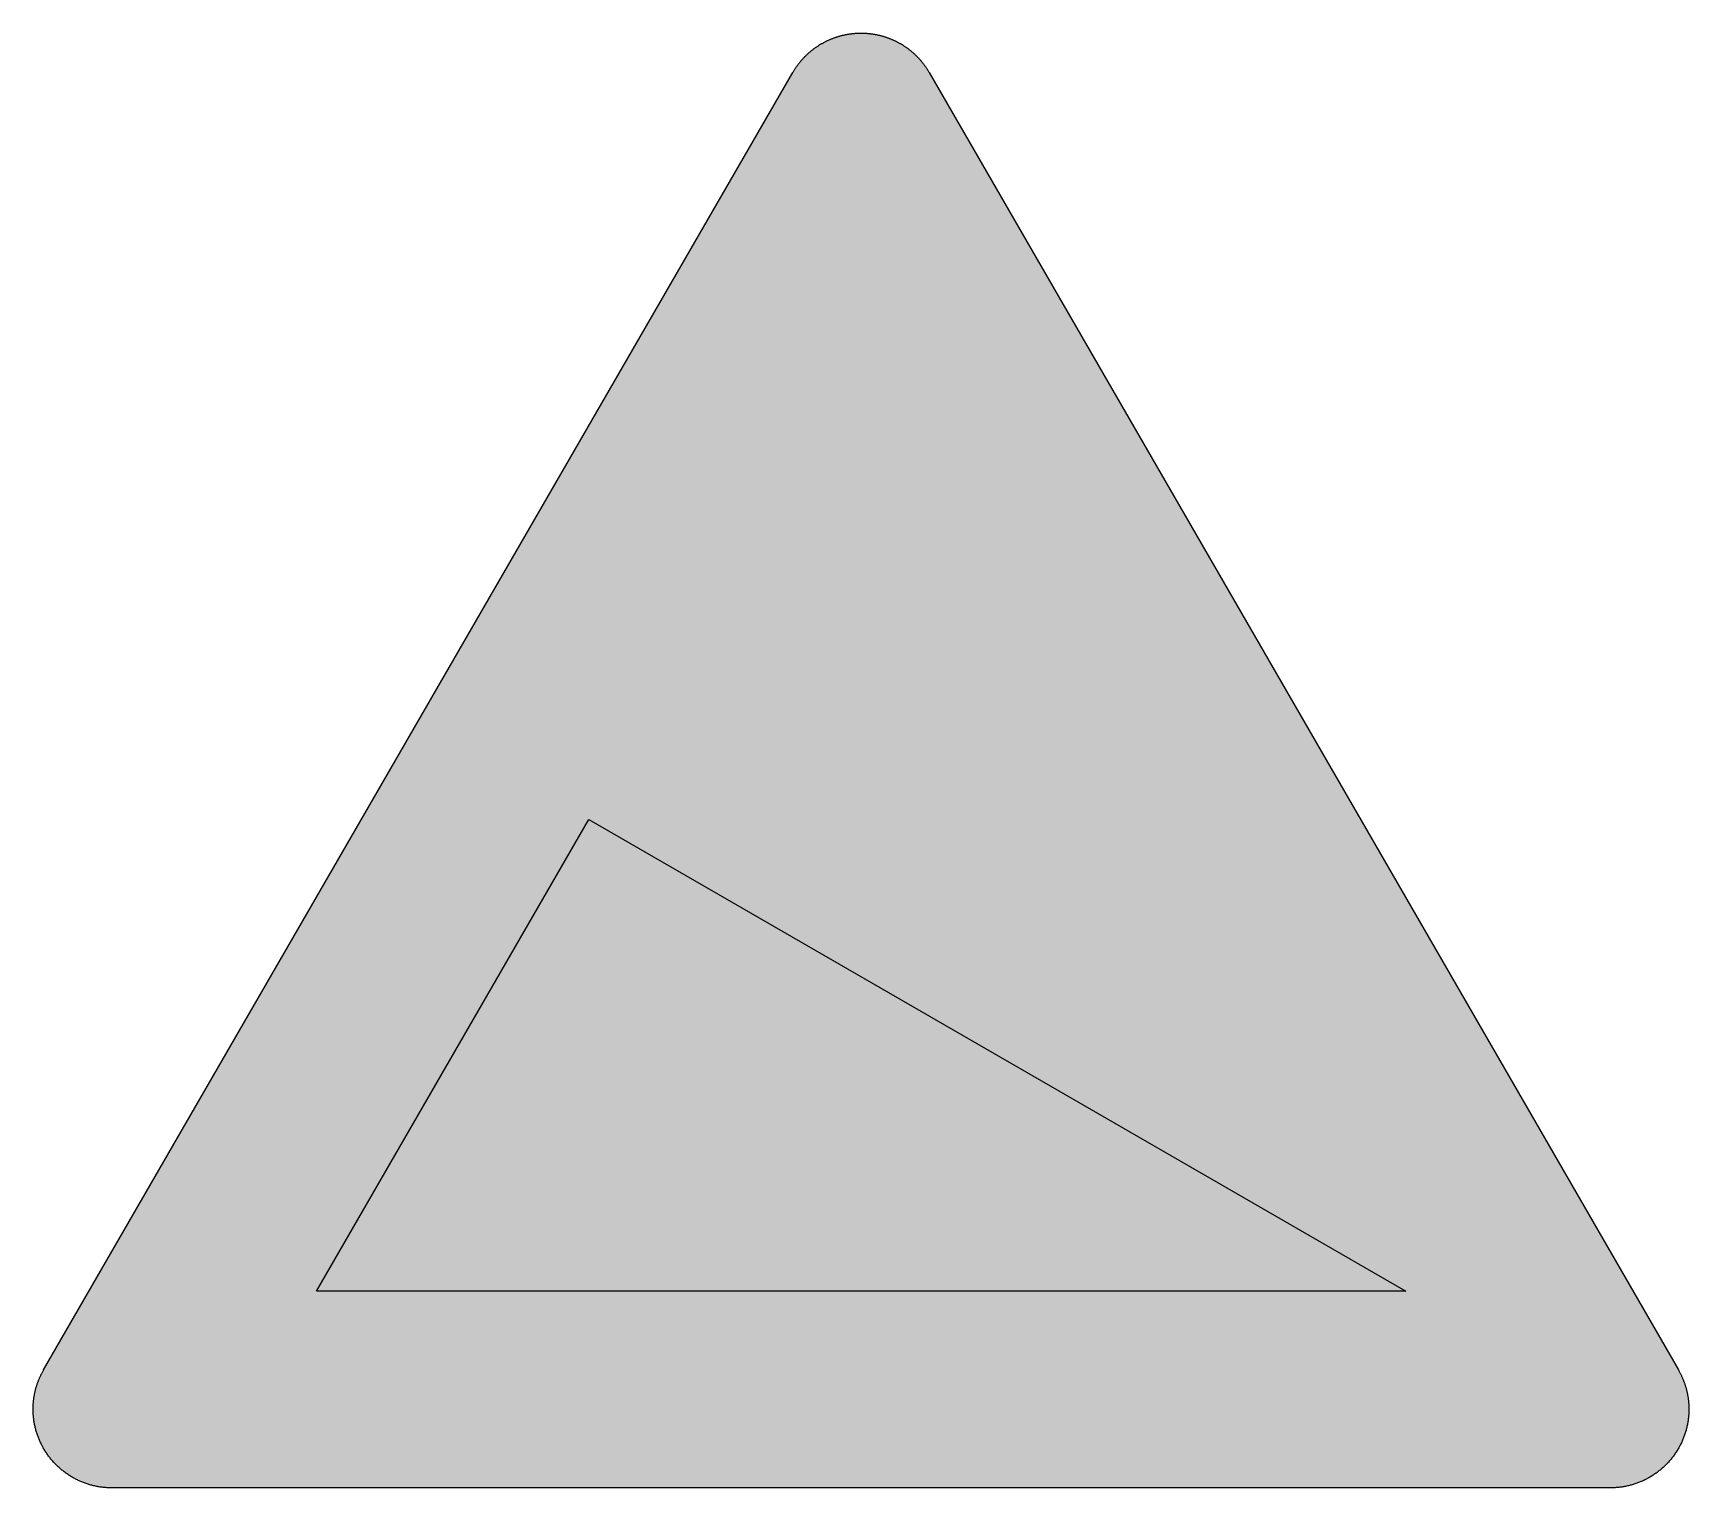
# Model space of a CAD drawing. Header units: millimetres. Extents: x 0 to 297, y 0 to 261.
import ezdxf

# ---------------------------------------------------------------- set-up
doc = ezdxf.new("R2010")
doc.units = ezdxf.units.MM

msp = doc.modelspace()

# ---------------------------------------------------------------- hatches: boundary and pattern name
for color, points in [(254, [(14.1633, 0.0526), (13.9878, 0.0533), (13.8125, 0.0559), (13.6373, 0.061), (13.462, 0.0686), (13.2893, 0.0787), (13.114, 0.0914), (12.9413, 0.1041), (12.7686, 0.1194), (12.5959, 0.1397), (12.4231, 0.16), (12.2504, 0.1803), (12.0777, 0.2057), (11.9075, 0.2337), (11.7373, 0.2616), (11.5672, 0.2921), (11.397, 0.3251), (11.2268, 0.3607), (11.0592, 0.3962), (10.8915, 0.4369), (10.7239, 0.4775), (10.5562, 0.5207), (10.3886, 0.5664), (10.2235, 0.6121), (10.0584, 0.6604), (9.8933, 0.7137), (9.7307, 0.7645), (9.5682, 0.8204), (9.4056, 0.8788), (9.2431, 0.9373), (9.083, 0.9982), (8.923, 1.0617), (8.763, 1.1252), (8.6055, 1.1938), (8.4455, 1.2624), (8.2906, 1.331), (8.1331, 1.4046), (7.9781, 1.4783), (7.8232, 1.5545), (7.6708, 1.6332), (7.5184, 1.7145), (7.366, 1.7958), (7.2161, 1.8796), (7.0663, 1.966), (6.919, 2.0549), (6.7716, 2.1438), (6.6243, 2.2352), (6.4795, 2.3266), (6.3348, 2.4232), (6.19, 2.5197), (6.0477, 2.6187), (5.908, 2.7178), (5.7683, 2.8219), (5.6286, 2.9261), (5.4915, 3.0302), (5.3543, 3.1394), (5.2197, 3.2487), (5.0851, 3.3579), (4.953, 3.4722), (4.8209, 3.5865), (4.6914, 3.7033), (4.5644, 3.8202), (4.4348, 3.9395), (4.3104, 4.0615), (4.1859, 4.1859), (4.0615, 4.3104), (3.9395, 4.4374), (3.8202, 4.5644), (3.7033, 4.6914), (3.5865, 4.8235), (3.4722, 4.953), (3.3579, 5.0876), (3.2487, 5.2197), (3.1369, 5.3543), (3.0302, 5.4915), (2.9235, 5.6286), (2.8194, 5.7683), (2.7178, 5.908), (2.6187, 6.0503), (2.5197, 6.19), (2.4232, 6.3348), (2.3266, 6.4795), (2.2352, 6.6243), (2.1438, 6.7716), (2.0523, 6.919), (1.966, 7.0663), (1.8796, 7.2161), (1.7958, 7.366), (1.7145, 7.5184), (1.6332, 7.6708), (1.5545, 7.8232), (1.4783, 7.9781), (1.4046, 8.1331), (1.331, 8.2906), (1.2598, 8.4455), (1.1913, 8.6055), (1.1252, 8.763), (1.0592, 8.923), (0.9982, 9.083), (0.9373, 9.2431), (0.8763, 9.4056), (0.8204, 9.5682), (0.7645, 9.7307), (0.7112, 9.8933), (0.6604, 10.0584), (0.6121, 10.2235), (0.5639, 10.3911), (0.5207, 10.5562), (0.4775, 10.7239), (0.4343, 10.8915), (0.3962, 11.0592), (0.3607, 11.2268), (0.3251, 11.397), (0.2921, 11.5672), (0.2616, 11.7373), (0.2311, 11.9075), (0.2057, 12.0802), (0.1803, 12.2504), (0.1575, 12.4231), (0.1372, 12.5959), (0.1194, 12.7686), (0.1041, 12.9413), (0.0889, 13.114), (0.0787, 13.2893), (0.0686, 13.462), (0.061, 13.6373), (0.0559, 13.8125), (0.0508, 13.9878), (0.0508, 14.163), (0.0508, 14.2773), (0.0533, 14.3942), (0.0559, 14.511), (0.0584, 14.6253), (0.0635, 14.7422), (0.0686, 14.859), (0.0737, 14.9733), (0.0813, 15.0901), (0.0889, 15.2044), (0.0991, 15.3187), (0.1092, 15.4356), (0.1194, 15.5499), (0.1321, 15.6642), (0.1448, 15.7785), (0.1575, 15.8953), (0.1727, 16.0096), (0.188, 16.1239), (0.2032, 16.2382), (0.221, 16.35), (0.2413, 16.4643), (0.2591, 16.5786), (0.2794, 16.6929), (0.2997, 16.8046), (0.3226, 16.9189), (0.3454, 17.0307), (0.3708, 17.145), (0.3937, 17.2568), (0.4191, 17.3685), (0.447, 17.4803), (0.475, 17.592), (0.5029, 17.7038), (0.5334, 17.8156), (0.5613, 17.9273), (0.5944, 18.0365), (0.6248, 18.1483), (0.6579, 18.2575), (0.6934, 18.3693), (0.7264, 18.4785), (0.762, 18.5877), (0.8001, 18.6969), (0.8382, 18.8062), (0.8763, 18.9128), (0.9144, 19.0221), (0.955, 19.1313), (0.9957, 19.238), (1.0389, 19.3446), (1.0795, 19.4539), (1.1252, 19.5605), (1.1684, 19.6647), (1.2141, 19.7714), (1.2598, 19.878), (1.3081, 19.9822), (1.3564, 20.0889), (1.4046, 20.193), (1.4554, 20.2971), (1.5062, 20.4013), (1.557, 20.5054), (1.6104, 20.607), (1.6637, 20.7112), (1.717, 20.8128), (1.7729, 20.9144), (1.8263, 21.016), (1.8847, 21.1176), (1.9406, 21.2192), (136.2523, 253.8501), (136.3091, 253.9492), (136.3675, 254.0483), (136.4285, 254.1473), (136.4894, 254.2464), (136.5504, 254.3454), (136.6139, 254.442), (136.6774, 254.5385), (136.7409, 254.635), (136.8044, 254.7315), (136.8704, 254.8255), (136.9365, 254.922), (137.0025, 255.016), (137.0711, 255.11), (137.1397, 255.2014), (137.2083, 255.2954), (137.2794, 255.3868), (137.3505, 255.4783), (137.4216, 255.5672), (137.4927, 255.6586), (137.5664, 255.7475), (137.6401, 255.8364), (137.7137, 255.9253), (137.7874, 256.0117), (137.8636, 256.098), (137.9398, 256.1844), (138.016, 256.2708), (138.0947, 256.3546), (138.1735, 256.4409), (138.2522, 256.5222), (138.3309, 256.606), (138.4122, 256.6899), (138.4935, 256.7711), (138.5748, 256.8524), (138.6586, 256.9312), (138.7399, 257.0124), (138.8237, 257.0912), (138.9075, 257.1699), (138.9939, 257.2461), (139.0802, 257.3249), (139.1641, 257.4011), (139.253, 257.4747), (139.3393, 257.5509), (139.4282, 257.6246), (139.5171, 257.6982), (139.606, 257.7719), (139.6949, 257.843), (139.7864, 257.9141), (139.8778, 257.9853), (139.9692, 258.0564), (140.0607, 258.125), (140.1547, 258.1935), (140.2486, 258.2596), (140.3426, 258.3282), (140.4366, 258.3942), (140.5331, 258.4602), (140.6296, 258.5237), (140.7262, 258.5872), (140.8227, 258.6507), (140.9192, 258.7142), (141.0183, 258.7752), (141.1173, 258.8362), (141.2164, 258.8946), (141.3154, 258.9555), (141.4145, 259.014), (141.5161, 259.0698), (141.6177, 259.1283), (141.7193, 259.1841), (141.8209, 259.2375), (141.9225, 259.2934), (142.0266, 259.3467), (142.1308, 259.3975), (142.2324, 259.4508), (142.3365, 259.5016), (142.4407, 259.5499), (142.5473, 259.6007), (142.6515, 259.6464), (142.7556, 259.6947), (142.8623, 259.7404), (142.969, 259.7861), (143.0757, 259.8318), (143.1823, 259.875), (143.289, 259.9182), (143.3957, 259.9588), (143.5049, 259.9995), (143.6116, 260.0401), (143.7208, 260.0808), (143.83, 260.1189), (143.9393, 260.1544), (144.0485, 260.1925), (144.1577, 260.2281), (144.2669, 260.2636), (144.3761, 260.2967), (144.4879, 260.3297), (144.5971, 260.3627), (144.7089, 260.3932), (144.8206, 260.4237), (144.9299, 260.4516), (145.0416, 260.4821), (145.1534, 260.5075), (145.2651, 260.5354), (145.3794, 260.5608), (145.4912, 260.5862), (145.603, 260.6091), (145.7173, 260.6319), (145.829, 260.6548), (145.9433, 260.6751), (146.0551, 260.6954), (146.1694, 260.7158), (146.2837, 260.7335), (146.398, 260.7513), (146.5123, 260.7666), (146.6266, 260.7818), (146.7409, 260.797), (146.8552, 260.8123), (146.9695, 260.825), (147.0838, 260.8351), (147.2006, 260.8478), (147.3149, 260.858), (147.4292, 260.8656), (147.5461, 260.8732), (147.6604, 260.8809), (147.7772, 260.8859), (147.8915, 260.8936), (148.0083, 260.8961), (148.1226, 260.9012), (148.2395, 260.9037), (148.3563, 260.9037), (148.4706, 260.9037), (148.5875, 260.9037), (148.7043, 260.9037), (148.8186, 260.9012), (148.9354, 260.8961), (149.0523, 260.8936), (149.1666, 260.8859), (149.2834, 260.8809), (149.3977, 260.8732), (149.512, 260.8656), (149.6289, 260.858), (149.7432, 260.8478), (149.8575, 260.8351), (149.9743, 260.825), (150.0886, 260.8123), (150.2029, 260.797), (150.3172, 260.7818), (150.4315, 260.7666), (150.5458, 260.7513), (150.6601, 260.7335), (150.7744, 260.7158), (150.8862, 260.6954), (151.0005, 260.6751), (151.1148, 260.6548), (151.2265, 260.6319), (151.3408, 260.6091), (151.4526, 260.5862), (151.5643, 260.5608), (151.6761, 260.5354), (151.7879, 260.5075), (151.8996, 260.4821), (152.0114, 260.4516), (152.1231, 260.4237), (152.2349, 260.3932), (152.3467, 260.3627), (152.4559, 260.3297), (152.5676, 260.2967), (152.6769, 260.2636), (152.7861, 260.2281), (152.8953, 260.1925), (153.0045, 260.1544), (153.1137, 260.1189), (153.223, 260.0808), (153.3296, 260.0401), (153.4389, 259.9995), (153.5455, 259.9588), (153.6548, 259.9182), (153.7614, 259.875), (153.8681, 259.8318), (153.9748, 259.7861), (154.0789, 259.7404), (154.1856, 259.6947), (154.2923, 259.6464), (154.3964, 259.6007), (154.5006, 259.5499), (154.6047, 259.5016), (154.7089, 259.4508), (154.813, 259.3975), (154.9171, 259.3467), (155.0187, 259.2934), (155.1203, 259.2375), (155.2245, 259.1841), (155.3261, 259.1283), (155.4251, 259.0698), (155.5267, 259.014), (155.6283, 258.9555), (155.7274, 258.8946), (155.8265, 258.8362), (155.9255, 258.7752), (156.022, 258.7142), (156.1211, 258.6507), (156.2176, 258.5872), (156.3141, 258.5237), (156.4107, 258.4602), (156.5046, 258.3942), (156.6012, 258.3282), (156.6951, 258.2596), (156.7866, 258.1935), (156.8806, 258.125), (156.972, 258.0564), (157.066, 257.9853), (157.1574, 257.9141), (157.2463, 257.843), (157.3378, 257.7719), (157.4267, 257.6982), (157.5156, 257.6246), (157.6019, 257.5509), (157.6908, 257.4747), (157.7772, 257.4011), (157.8635, 257.3249), (157.9499, 257.2461), (158.0337, 257.1699), (158.1201, 257.0912), (158.2039, 257.0124), (158.2852, 256.9312), (158.369, 256.8524), (158.4503, 256.7711), (158.5316, 256.6899), (158.6103, 256.606), (158.6916, 256.5222), (158.7703, 256.4409), (158.8491, 256.3546), (158.9253, 256.2708), (159.004, 256.1844), (159.0802, 256.098), (159.1539, 256.0117), (159.2301, 255.9253), (159.3037, 255.8364), (159.3774, 255.7475), (159.451, 255.6586), (159.5222, 255.5672), (159.5933, 255.4783), (159.6644, 255.3868), (159.7355, 255.2954), (159.8041, 255.2014), (159.8727, 255.11), (159.9387, 255.016), (160.0073, 254.922), (160.0733, 254.8255), (160.1368, 254.7315), (160.2029, 254.635), (160.2664, 254.5385), (160.3299, 254.442), (160.3908, 254.3454), (160.4543, 254.2464), (160.5153, 254.1473), (160.5737, 254.0483), (160.6347, 253.9492), (160.6906, 253.8476), (295.0023, 21.2192), (295.0591, 21.1176), (295.115, 21.016), (295.1709, 20.9144), (295.2267, 20.8128), (295.2801, 20.7112), (295.3334, 20.607), (295.3868, 20.5054), (295.4376, 20.4013), (295.4884, 20.2971), (295.5392, 20.193), (295.5874, 20.0889), (295.6357, 19.9822), (295.6814, 19.878), (295.7297, 19.7714), (295.7754, 19.6647), (295.8186, 19.5605), (295.8617, 19.4539), (295.9049, 19.3446), (295.9481, 19.238), (295.9887, 19.1313), (296.0294, 19.0221), (296.0675, 18.9128), (296.1056, 18.8062), (296.1437, 18.6969), (296.1792, 18.5877), (296.2148, 18.4785), (296.2504, 18.3693), (296.2834, 18.2575), (296.3164, 18.1483), (296.3494, 18.0365), (296.3799, 17.9273), (296.4104, 17.8156), (296.4409, 17.7038), (296.4688, 17.592), (296.4967, 17.4803), (296.5221, 17.3685), (296.5475, 17.2568), (296.5729, 17.145), (296.5958, 17.0307), (296.6212, 16.9189), (296.6415, 16.8046), (296.6644, 16.6929), (296.6822, 16.5786), (296.7025, 16.4643), (296.7203, 16.35), (296.738, 16.2382), (296.7558, 16.1239), (296.7711, 16.0096), (296.7838, 15.8953), (296.799, 15.7785), (296.8117, 15.6642), (296.8244, 15.5499), (296.8346, 15.4356), (296.8447, 15.3187), (296.8523, 15.2044), (296.86, 15.0901), (296.8676, 14.9733), (296.8752, 14.859), (296.8803, 14.7422), (296.8828, 14.6253), (296.8879, 14.511), (296.8904, 14.3942), (296.8904, 14.2773), (296.8904, 14.163), (296.8904, 13.9878), (296.8879, 13.8125), (296.8828, 13.6373), (296.8752, 13.462), (296.865, 13.2893), (296.8523, 13.114), (296.8396, 12.9413), (296.8219, 12.7686), (296.8041, 12.5959), (296.7838, 12.4231), (296.7609, 12.2504), (296.738, 12.0802), (296.7101, 11.9075), (296.6822, 11.7373), (296.6517, 11.5672), (296.6187, 11.397), (296.5831, 11.2268), (296.545, 11.0592), (296.5069, 10.8915), (296.4663, 10.7239), (296.4231, 10.5562), (296.3774, 10.3911), (296.3316, 10.2235), (296.2808, 10.0584), (296.23, 9.8933), (296.1767, 9.7307), (296.1234, 9.5682), (296.0649, 9.4056), (296.0065, 9.2431), (295.9456, 9.083), (295.8821, 8.923), (295.8186, 8.763), (295.75, 8.6055), (295.6814, 8.4455), (295.6103, 8.2906), (295.5392, 8.1331), (295.463, 7.9781), (295.3868, 7.8232), (295.3106, 7.6708), (295.2293, 7.5184), (295.148, 7.366), (295.0642, 7.2161), (294.9778, 7.0663), (294.8889, 6.919), (294.8, 6.7716), (294.7086, 6.6243), (294.6146, 6.4795), (294.5206, 6.3348), (294.4241, 6.19), (294.325, 6.0503), (294.226, 5.908), (294.1218, 5.7683), (294.0177, 5.6286), (293.9136, 5.4915), (293.8043, 5.3543), (293.6951, 5.2197), (293.5859, 5.0876), (293.4716, 4.953), (293.3573, 4.8235), (293.2405, 4.6914), (293.1236, 4.5644), (293.0042, 4.4374), (292.8823, 4.3104), (292.7579, 4.1859), (292.6334, 4.0615), (292.5089, 3.9395), (292.3794, 3.8202), (292.2524, 3.7033), (292.1203, 3.5865), (291.9908, 3.4722), (291.8562, 3.3579), (291.7241, 3.2487), (291.5895, 3.1394), (291.4523, 3.0302), (291.3151, 2.9261), (291.1754, 2.8219), (291.0357, 2.7178), (290.8935, 2.6187), (290.7513, 2.5197), (290.609, 2.4232), (290.4642, 2.3266), (290.3195, 2.2352), (290.1721, 2.1438), (290.0248, 2.0549), (289.8775, 1.966), (289.7276, 1.8796), (289.5778, 1.7958), (289.4254, 1.7145), (289.273, 1.6332), (289.118, 1.5545), (288.9656, 1.4783), (288.8107, 1.4046), (288.6532, 1.331), (288.4957, 1.2624), (288.3383, 1.1938), (288.1808, 1.1252), (288.0208, 1.0617), (287.8607, 0.9982), (287.7007, 0.9373), (287.5382, 0.8788), (287.3756, 0.8204), (287.213, 0.7645), (287.0479, 0.7137), (286.8854, 0.6604), (286.7203, 0.6121), (286.5526, 0.5664), (286.3875, 0.5207), (286.2199, 0.4775), (286.0523, 0.4369), (285.8846, 0.3962), (285.7144, 0.3607), (285.5468, 0.3251), (285.3766, 0.2921), (285.2064, 0.2616), (285.0363, 0.2337), (284.8635, 0.2057), (284.6934, 0.1803), (284.5206, 0.16), (284.3479, 0.1397), (284.1752, 0.1194), (284.0025, 0.1041), (283.8272, 0.0914), (283.6545, 0.0787), (283.4792, 0.0686), (283.3065, 0.061), (283.1313, 0.0559), (282.956, 0.0533), (282.7807, 0.0508)]), (59, [(50.8261, 35.3304), (99.6488, 119.8965), (246.1204, 35.3304)])]:
    msp.add_hatch(color=color).paths.add_polyline_path(points)
h = msp.add_hatch(color=22)
h.paths.add_polyline_path([(14.1633, 5.3442), (13.9344, 5.3467), (13.7084, 5.3543), (13.4849, 5.3696), (13.2613, 5.3873), (13.0378, 5.4127), (12.8194, 5.4458), (12.6009, 5.4813), (12.385, 5.522), (12.1717, 5.5677), (11.9583, 5.621), (11.7475, 5.6769), (11.5392, 5.7404), (11.3335, 5.8064), (11.1303, 5.8776), (10.9296, 5.9538), (10.729, 6.035), (10.5334, 6.1214), (10.3378, 6.2128), (10.1473, 6.3068), (9.9593, 6.4084), (9.7714, 6.5126), (9.5885, 6.6192), (9.4082, 6.7335), (9.2304, 6.8504), (9.0576, 6.9698), (8.8849, 7.0942), (8.7173, 7.2238), (8.5522, 7.3584), (8.3896, 7.493), (8.2321, 7.6352), (8.0772, 7.7775), (7.9273, 7.9273), (7.7775, 8.0772), (7.6352, 8.2321), (7.493, 8.3922), (7.3558, 8.5522), (7.2238, 8.7173), (7.0942, 8.8849), (6.9698, 9.0576), (6.8504, 9.2329), (6.7335, 9.4082), (6.6192, 9.5885), (6.5126, 9.7739), (6.4084, 9.9593), (6.3068, 10.1473), (6.2128, 10.3403), (6.1214, 10.5334), (6.035, 10.729), (5.9538, 10.9296), (5.8776, 11.1303), (5.8064, 11.3335), (5.7404, 11.5392), (5.6769, 11.7475), (5.621, 11.9583), (5.5677, 12.1717), (5.522, 12.385), (5.4813, 12.6009), (5.4432, 12.8194), (5.4127, 13.0404), (5.3873, 13.2613), (5.3696, 13.4849), (5.3543, 13.7084), (5.3467, 13.9344), (5.3416, 14.163), (5.3442, 14.2342), (5.3442, 14.3078), (5.3442, 14.3789), (5.3467, 14.4526), (5.3492, 14.5237), (5.3543, 14.5974), (5.3569, 14.6685), (5.3619, 14.7422), (5.367, 14.8133), (5.3721, 14.8869), (5.3797, 14.9581), (5.3848, 15.0292), (5.3924, 15.1003), (5.4, 15.174), (5.4102, 15.2451), (5.4178, 15.3162), (5.428, 15.3873), (5.4381, 15.4584), (5.4483, 15.5296), (5.461, 15.6007), (5.4737, 15.6718), (5.4864, 15.7429), (5.4991, 15.814), (5.5118, 15.8852), (5.527, 15.9563), (5.5423, 16.0249), (5.5575, 16.096), (5.5728, 16.1671), (5.5905, 16.2357), (5.6083, 16.3068), (5.6261, 16.3754), (5.6439, 16.444), (5.6617, 16.5151), (5.682, 16.5837), (5.7023, 16.6522), (5.7226, 16.7208), (5.7429, 16.7919), (5.7658, 16.8605), (5.7887, 16.9266), (5.8115, 16.9951), (5.8344, 17.0637), (5.8572, 17.1323), (5.8826, 17.2009), (5.908, 17.2669), (5.9334, 17.3355), (5.9588, 17.4015), (5.9868, 17.4676), (6.0147, 17.5362), (6.0427, 17.6022), (6.0706, 17.6682), (6.0985, 17.7343), (6.129, 17.8003), (6.1595, 17.8664), (6.19, 17.9299), (6.2205, 17.9959), (6.2509, 18.0619), (6.284, 18.1254), (6.317, 18.1915), (6.35, 18.255), (6.383, 18.3185), (6.4186, 18.382), (6.4541, 18.4455), (6.4897, 18.509), (6.5253, 18.5725), (140.8356, 251.2042), (140.909, 251.3305), (140.9852, 251.4549), (141.064, 251.5794), (141.1453, 251.7013), (141.2265, 251.8232), (141.3129, 251.9426), (141.3967, 252.0594), (141.4856, 252.1763), (141.5745, 252.2906), (141.666, 252.4023), (141.7599, 252.5141), (141.8539, 252.6233), (141.9504, 252.73), (142.0495, 252.8367), (142.1486, 252.9408), (142.2502, 253.0424), (142.3518, 253.144), (142.4559, 253.2431), (142.5626, 253.3396), (142.6693, 253.4336), (142.7785, 253.5276), (142.8877, 253.619), (142.9995, 253.7104), (143.1112, 253.7968), (143.2255, 253.8832), (143.3424, 253.967), (143.4592, 254.0483), (143.576, 254.1295), (143.6954, 254.2083), (143.8173, 254.2845), (143.9393, 254.3581), (144.0612, 254.4318), (144.1856, 254.5004), (144.3126, 254.569), (144.4371, 254.635), (144.5666, 254.701), (144.6936, 254.762), (144.8232, 254.823), (144.9553, 254.8814), (145.0848, 254.9373), (145.2194, 254.9906), (145.3515, 255.0414), (145.4861, 255.0922), (145.6207, 255.1405), (145.7579, 255.1836), (145.8951, 255.2268), (146.0322, 255.2675), (146.1694, 255.3081), (146.3091, 255.3437), (146.4488, 255.3792), (146.591, 255.4097), (146.7307, 255.4402), (146.873, 255.4681), (147.0152, 255.491), (147.16, 255.5138), (147.3022, 255.5342), (147.447, 255.5519), (147.5918, 255.5697), (147.7391, 255.5824), (147.8839, 255.5926), (148.0312, 255.6027), (148.176, 255.6078), (148.3233, 255.6104), (148.4706, 255.6129), (148.6179, 255.6104), (148.7653, 255.6078), (148.9126, 255.6027), (149.0599, 255.5926), (149.2047, 255.5824), (149.3495, 255.5697), (149.4942, 255.5519), (149.639, 255.5342), (149.7838, 255.5138), (149.926, 255.491), (150.0683, 255.4681), (150.2105, 255.4402), (150.3528, 255.4097), (150.4925, 255.3792), (150.6347, 255.3437), (150.7719, 255.3081), (150.9116, 255.2675), (151.0487, 255.2268), (151.1859, 255.1836), (151.323, 255.1405), (151.4577, 255.0922), (151.5923, 255.0414), (151.7244, 254.9906), (151.8564, 254.9373), (151.9885, 254.8814), (152.1206, 254.823), (152.2501, 254.762), (152.3771, 254.701), (152.5041, 254.635), (152.6311, 254.569), (152.7581, 254.5004), (152.8801, 254.4318), (153.0045, 254.3581), (153.1264, 254.2845), (153.2458, 254.2083), (153.3652, 254.1295), (153.4846, 254.0483), (153.6014, 253.967), (153.7157, 253.8832), (153.83, 253.7968), (153.9443, 253.7104), (154.0561, 253.619), (154.1653, 253.5276), (154.2745, 253.4336), (154.3812, 253.3396), (154.4879, 253.2431), (154.592, 253.144), (154.6936, 253.0424), (154.7952, 252.9408), (154.8943, 252.8367), (154.9933, 252.73), (155.0899, 252.6233), (155.1838, 252.5141), (155.2778, 252.4023), (155.3693, 252.2906), (155.4582, 252.1763), (155.5471, 252.0594), (155.6334, 251.9426), (155.7172, 251.8232), (155.7985, 251.7013), (155.8798, 251.5794), (155.9585, 251.4549), (156.0347, 251.3305), (156.1109, 251.2035), (290.4201, 18.5734), (290.4541, 18.509), (290.4896, 18.4455), (290.5252, 18.382), (290.5608, 18.3185), (290.5938, 18.255), (290.6268, 18.1915), (290.6598, 18.1254), (290.6903, 18.0619), (290.7233, 17.9959), (290.7538, 17.9299), (290.7843, 17.8664), (290.8148, 17.8003), (290.8452, 17.7343), (290.8732, 17.6682), (290.9011, 17.6022), (290.9291, 17.5362), (290.957, 17.4676), (290.9824, 17.4015), (291.0103, 17.3355), (291.0357, 17.2669), (291.0611, 17.2009), (291.084, 17.1323), (291.1094, 17.0637), (291.1323, 16.9951), (291.1551, 16.9266), (291.178, 16.8605), (291.1983, 16.7919), (291.2212, 16.7208), (291.2415, 16.6522), (291.2618, 16.5837), (291.2796, 16.5151), (291.2999, 16.444), (291.3177, 16.3754), (291.3355, 16.3068), (291.3532, 16.2357), (291.3685, 16.1671), (291.3863, 16.096), (291.4015, 16.0249), (291.4167, 15.9563), (291.4294, 15.8852), (291.4447, 15.814), (291.4574, 15.7429), (291.4701, 15.6718), (291.4828, 15.6007), (291.4929, 15.5296), (291.5031, 15.4584), (291.5133, 15.3873), (291.5234, 15.3162), (291.5336, 15.2451), (291.5412, 15.174), (291.5488, 15.1003), (291.5564, 15.0292), (291.5641, 14.9581), (291.5691, 14.8869), (291.5768, 14.8133), (291.5818, 14.7422), (291.5844, 14.6685), (291.5895, 14.5974), (291.592, 14.5237), (291.5945, 14.4526), (291.5971, 14.3789), (291.5996, 14.3078), (291.5996, 14.2342), (291.5996, 14.163), (291.5971, 13.9344), (291.5895, 13.7084), (291.5742, 13.4849), (291.5539, 13.2613), (291.5285, 13.0404), (291.498, 12.8194), (291.4625, 12.6009), (291.4218, 12.385), (291.3736, 12.1717), (291.3228, 11.9583), (291.2643, 11.7475), (291.2034, 11.5392), (291.1373, 11.3335), (291.0637, 11.1303), (290.9875, 10.9296), (290.9062, 10.729), (290.8198, 10.5334), (290.7309, 10.3403), (290.6344, 10.1473), (290.5354, 9.9593), (290.4312, 9.7739), (290.322, 9.5885), (290.2102, 9.4082), (290.0934, 9.2329), (289.974, 9.0576), (289.847, 8.8849), (289.72, 8.7173), (289.5854, 8.5522), (289.4482, 8.3922), (289.3085, 8.2321), (289.1638, 8.0772), (289.0164, 7.9273), (288.8666, 7.7775), (288.7116, 7.6352), (288.5516, 7.493), (288.3916, 7.3584), (288.2265, 7.2238), (288.0563, 7.0942), (287.8861, 6.9698), (287.7109, 6.8504), (287.5331, 6.7335), (287.3527, 6.6192), (287.1699, 6.5126), (286.9844, 6.4084), (286.7965, 6.3068), (286.6034, 6.2128), (286.4104, 6.1214), (286.2148, 6.035), (286.0142, 5.9538), (285.8135, 5.8776), (285.6103, 5.8064), (285.4046, 5.7404), (285.1963, 5.6769), (284.9855, 5.621), (284.7721, 5.5677), (284.5587, 5.522), (284.3428, 5.4813), (284.1244, 5.4458), (283.9034, 5.4127), (283.6824, 5.3873), (283.4589, 5.3696), (283.2354, 5.3543), (283.0093, 5.3467), (282.7807, 5.3442)])
h.paths.add_polyline_path([(44.716, 31.8026), (148.4725, 211.5167), (252.2305, 31.8026)], flags=16)
h = msp.add_hatch(color=59)
edge = h.paths.add_edge_path()
edge.add_line((122.0184, 127.1436), (121.8768, 126.8908))
edge.add_line((121.8768, 126.8908), (121.7422, 126.6393))
edge.add_line((121.7422, 126.6393), (121.6152, 126.3879))
edge.add_line((121.6152, 126.3879), (121.4933, 126.1364))
edge.add_line((121.4933, 126.1364), (121.3815, 125.8849))
edge.add_line((121.3815, 125.8849), (121.2748, 125.6309))
edge.add_line((121.2748, 125.6309), (121.1783, 125.3795))
edge.add_line((121.1783, 125.3795), (121.0869, 125.128))
edge.add_line((121.0869, 125.128), (121.0005, 124.8766))
edge.add_line((121.0005, 124.8766), (120.9243, 124.6251))
edge.add_line((120.9243, 124.6251), (120.8557, 124.3736))
edge.add_line((120.8557, 124.3736), (120.7922, 124.1247))
edge.add_line((120.7922, 124.1247), (120.7364, 123.8733))
edge.add_line((120.7364, 123.8733), (120.6881, 123.6243))
edge.add_line((120.6881, 123.6243), (120.6449, 123.3729))
edge.add_line((120.6449, 123.3729), (120.6119, 123.124))
edge.add_line((120.6119, 123.124), (120.584, 122.875))
edge.add_line((120.584, 122.875), (120.5636, 122.6287))
edge.add_line((120.5636, 122.6287), (120.5509, 122.3797))
edge.add_line((120.5509, 122.3797), (120.5433, 122.1334))
edge.add_line((120.5433, 122.1334), (120.5433, 121.887))
edge.add_line((120.5433, 121.887), (120.5509, 121.6406))
edge.add_line((120.5509, 121.6406), (120.5662, 121.3968))
edge.add_line((120.5662, 121.3968), (120.589, 121.1529))
edge.add_line((120.589, 121.1529), (120.617, 120.9091))
edge.add_line((120.617, 120.9091), (120.6525, 120.6678))
edge.add_line((120.6525, 120.6678), (120.6957, 120.4265))
edge.add_line((120.6957, 120.4265), (120.744, 120.1877))
edge.add_line((120.744, 120.1877), (120.7999, 119.949))
edge.add_line((120.7999, 119.949), (120.8634, 119.7102))
edge.add_line((120.8634, 119.7102), (120.9345, 119.474))
edge.add_line((120.9345, 119.474), (121.0107, 119.2378))
edge.add_line((121.0107, 119.2378), (121.097, 119.0041))
edge.add_line((121.097, 119.0041), (121.1859, 118.7704))
edge.add_line((121.1859, 118.7704), (121.285, 118.5393))
edge.add_line((121.285, 118.5393), (121.3891, 118.3081))
edge.add_line((121.3891, 118.3081), (121.5009, 118.0795))
edge.add_line((121.5009, 118.0795), (121.6203, 117.8535))
edge.add_line((121.6203, 117.8535), (121.7447, 117.6274))
edge.add_line((121.7447, 117.6274), (121.8768, 117.4039))
edge.add_line((121.8768, 117.4039), (122.0165, 117.1804))
edge.add_line((122.0165, 117.1804), (122.1613, 116.9594))
edge.add_line((122.1613, 116.9594), (122.3137, 116.7409))
edge.add_line((122.3137, 116.7409), (122.4737, 116.5225))
edge.add_line((122.4737, 116.5225), (122.6388, 116.3066))
edge.add_line((122.6388, 116.3066), (122.8115, 116.0932))
edge.add_line((122.8115, 116.0932), (122.9919, 115.8824))
edge.add_line((122.9919, 115.8824), (123.1798, 115.6716))
edge.add_line((123.1798, 115.6716), (123.3729, 115.4633))
edge.add_line((123.3729, 115.4633), (123.571, 115.2576))
edge.add_line((123.571, 115.2576), (123.7793, 115.0544))
edge.add_line((123.7793, 115.0544), (123.9926, 114.8512))
edge.add_line((123.9926, 114.8512), (124.2111, 114.6531))
edge.add_line((124.2111, 114.6531), (124.4397, 114.4549))
edge.add_line((124.4397, 114.4549), (124.6708, 114.2594))
edge.add_line((124.6708, 114.2594), (124.9121, 114.0689))
edge.add_line((124.9121, 114.0689), (125.1585, 113.8784))
edge.add_line((125.1585, 113.8784), (125.4125, 113.6904))
edge.add_line((125.4125, 113.6904), (125.6716, 113.505))
edge.add_line((125.6716, 113.505), (125.9383, 113.3221))
edge.add_line((125.9383, 113.3221), (126.2126, 113.1418))
edge.add_line((126.2126, 113.1418), (126.492, 112.9614))
edge.add_line((126.492, 112.9614), (126.779, 112.7887))
edge.add_line((126.779, 112.7887), (127.0711, 112.616))
edge.add_line((127.0711, 112.616), (127.3683, 112.4483))
edge.add_line((127.3683, 112.4483), (127.6629, 112.2858))
edge.add_line((127.6629, 112.2858), (127.9576, 112.1334))
edge.add_line((127.9576, 112.1334), (128.2497, 111.9861))
edge.add_line((128.2497, 111.9861), (128.5418, 111.8464))
edge.add_line((128.5418, 111.8464), (128.8313, 111.7143))
edge.add_line((128.8313, 111.7143), (129.1209, 111.5873))
edge.add_line((129.1209, 111.5873), (129.4079, 111.4679))
edge.add_line((129.4079, 111.4679), (129.6949, 111.3561))
edge.add_line((129.6949, 111.3561), (129.9794, 111.252))
edge.add_line((129.9794, 111.252), (130.2639, 111.1529))
edge.add_line((130.2639, 111.1529), (130.5458, 111.0615))
edge.add_line((130.5458, 111.0615), (130.8278, 110.9777))
edge.add_line((130.8278, 110.9777), (131.1072, 110.9015))
edge.add_line((131.1072, 110.9015), (131.384, 110.8304))
edge.add_line((131.384, 110.8304), (131.6609, 110.7643))
edge.add_line((131.6609, 110.7643), (131.9352, 110.7084))
edge.add_line((131.9352, 110.7084), (132.2095, 110.6576))
edge.add_line((132.2095, 110.6576), (132.4788, 110.6145))
edge.add_line((132.4788, 110.6145), (132.748, 110.5789))
edge.add_line((132.748, 110.5789), (133.0173, 110.5484))
edge.add_line((133.0173, 110.5484), (133.2814, 110.5256))
edge.add_line((133.2814, 110.5256), (133.5456, 110.5078))
edge.add_line((133.5456, 110.5078), (133.8072, 110.4976))
edge.add_line((133.8072, 110.4976), (134.0688, 110.4951))
edge.add_line((134.0688, 110.4951), (134.3254, 110.5002))
edge.add_line((134.3254, 110.5002), (134.5819, 110.5103))
edge.add_line((134.5819, 110.5103), (134.8359, 110.5256))
edge.add_line((134.8359, 110.5256), (135.0848, 110.551))
edge.add_line((135.0848, 110.551), (135.3363, 110.5814))
edge.add_line((135.3363, 110.5814), (135.5827, 110.617))
edge.add_line((135.5827, 110.617), (135.8265, 110.6627))
edge.add_line((135.8265, 110.6627), (136.0678, 110.711))
edge.add_line((136.0678, 110.711), (136.3091, 110.7694))
edge.add_line((136.3091, 110.7694), (136.5453, 110.8329))
edge.add_line((136.5453, 110.8329), (136.7815, 110.904))
edge.add_line((136.7815, 110.904), (137.0127, 110.9802))
edge.add_line((137.0127, 110.9802), (137.2438, 111.064))
edge.add_line((137.2438, 111.064), (137.4699, 111.1529))
edge.add_line((137.4699, 111.1529), (137.6959, 111.2495))
edge.add_line((137.6959, 111.2495), (137.9169, 111.3536))
edge.add_line((137.9169, 111.3536), (138.1354, 111.4628))
edge.add_line((138.1354, 111.4628), (138.3538, 111.5771))
edge.add_line((138.3538, 111.5771), (138.5672, 111.7016))
edge.add_line((138.5672, 111.7016), (138.778, 111.8311))
edge.add_line((138.778, 111.8311), (138.9863, 111.9657))
edge.add_line((138.9863, 111.9657), (139.1895, 112.108))
edge.add_line((139.1895, 112.108), (139.3927, 112.2553))
edge.add_line((139.3927, 112.2553), (139.5908, 112.4102))
edge.add_line((139.5908, 112.4102), (139.7864, 112.5728))
edge.add_line((139.7864, 112.5728), (139.9794, 112.7404))
edge.add_line((139.9794, 112.7404), (140.1699, 112.9157))
edge.add_line((140.1699, 112.9157), (140.3553, 113.096))
edge.add_line((140.3553, 113.096), (140.5382, 113.2815))
edge.add_line((140.5382, 113.2815), (140.7185, 113.4745))
edge.add_line((140.7185, 113.4745), (140.8938, 113.6752))
edge.add_line((140.8938, 113.6752), (141.0665, 113.8809))
edge.add_line((141.0665, 113.8809), (141.2367, 114.0943))
edge.add_line((141.2367, 114.0943), (141.4043, 114.3127))
edge.add_line((141.4043, 114.3127), (141.5669, 114.5388))
edge.add_line((141.5669, 114.5388), (141.7244, 114.7699))
edge.add_line((141.7244, 114.7699), (141.8793, 115.0061))
edge.add_line((141.8793, 115.0061), (142.0317, 115.2525))
edge.add_line((142.0317, 115.2525), (142.1816, 115.5014))
edge.add_line((142.1816, 115.5014), (142.3035, 115.7173))
edge.add_line((142.3035, 115.7173), (142.4178, 115.9332))
edge.add_line((142.4178, 115.9332), (142.527, 116.1466))
edge.add_line((142.527, 116.1466), (142.6312, 116.3599))
edge.add_line((142.6312, 116.3599), (142.7277, 116.5708))
edge.add_line((142.7277, 116.5708), (142.8166, 116.7816))
edge.add_line((142.8166, 116.7816), (142.9029, 116.9899))
edge.add_line((142.9029, 116.9899), (142.9791, 117.1981))
edge.add_line((142.9791, 117.1981), (143.0528, 117.4039))
edge.add_line((143.0528, 117.4039), (143.1214, 117.6096))
edge.add_line((143.1214, 117.6096), (143.1823, 117.8128))
edge.add_line((143.1823, 117.8128), (143.2382, 118.016))
edge.add_line((143.2382, 118.016), (143.289, 118.2167))
edge.add_line((143.289, 118.2167), (143.3347, 118.4199))
edge.add_line((143.3347, 118.4199), (143.3728, 118.618))
edge.add_line((143.3728, 118.618), (143.4084, 118.8161))
edge.add_line((143.4084, 118.8161), (143.4389, 119.0142))
edge.add_line((143.4389, 119.0142), (143.4643, 119.2098))
edge.add_line((143.4643, 119.2098), (143.4846, 119.4054))
edge.add_line((143.4846, 119.4054), (143.4998, 119.601))
edge.add_line((143.4998, 119.601), (143.51, 119.794))
edge.add_line((143.51, 119.794), (143.5151, 119.9871))
edge.add_line((143.5151, 119.9871), (143.5176, 120.1776))
edge.add_line((143.5176, 120.1776), (143.5151, 120.3706))
edge.add_line((143.5151, 120.3706), (143.5075, 120.5586))
edge.add_line((143.5075, 120.5586), (143.4973, 120.7491))
edge.add_line((143.4973, 120.7491), (143.4821, 120.937))
edge.add_line((143.4821, 120.937), (143.4617, 121.1224))
edge.add_line((143.4617, 121.1224), (143.4389, 121.3079))
edge.add_line((143.4389, 121.3079), (143.4109, 121.4933))
edge.add_line((143.4109, 121.4933), (143.3805, 121.6787))
edge.add_line((143.3805, 121.6787), (143.3474, 121.8616))
edge.add_line((143.3474, 121.8616), (143.3093, 122.0445))
edge.add_line((143.3093, 122.0445), (143.2687, 122.2273))
edge.add_line((143.2687, 122.2273), (143.223, 122.4077))
edge.add_line((143.223, 122.4077), (143.1773, 122.5906))
edge.add_line((143.1773, 122.5906), (143.1265, 122.7684))
edge.add_line((143.1265, 122.7684), (143.0731, 122.9487))
edge.add_line((143.0731, 122.9487), (143.0147, 123.1265))
edge.add_line((143.0147, 123.1265), (142.9563, 123.3043))
edge.add_line((142.9563, 123.3043), (142.8928, 123.4821))
edge.add_line((142.8928, 123.4821), (142.8293, 123.6574))
edge.add_line((142.8293, 123.6574), (142.7607, 123.8352))
edge.add_line((142.7607, 123.8352), (142.6921, 124.0104))
edge.add_line((142.6921, 124.0104), (142.6185, 124.1831))
edge.add_line((142.6185, 124.1831), (142.5448, 124.3584))
edge.add_line((142.5448, 124.3584), (142.4686, 124.5311))
edge.add_line((142.4686, 124.5311), (142.3899, 124.7038))
edge.add_line((142.3899, 124.7038), (142.3086, 124.8766))
edge.add_line((142.3086, 124.8766), (142.2273, 125.0493))
edge.add_line((142.2273, 125.0493), (142.1409, 125.2195))
edge.add_line((142.1409, 125.2195), (142.0571, 125.3896))
edge.add_line((142.0571, 125.3896), (141.9682, 125.5598))
edge.add_line((141.9682, 125.5598), (141.8793, 125.73))
edge.add_line((141.8793, 125.73), (141.7879, 125.9002))
edge.add_line((141.7879, 125.9002), (141.6964, 126.0678))
edge.add_line((141.6964, 126.0678), (141.605, 126.238))
edge.add_line((141.605, 126.238), (141.511, 126.4056))
edge.add_line((141.511, 126.4056), (141.4145, 126.5733))
edge.add_line((141.4145, 126.5733), (141.318, 126.7409))
edge.add_line((141.318, 126.7409), (141.2215, 126.9086))
edge.add_line((141.2215, 126.9086), (141.1249, 127.0737))
edge.add_line((141.1249, 127.0737), (141.0259, 127.2413))
edge.add_line((141.0259, 127.2413), (140.9268, 127.4064))
edge.add_line((140.9268, 127.4064), (141.0335, 127.4089))
edge.add_line((141.0335, 127.4089), (141.1427, 127.4089))
edge.add_line((141.1427, 127.4089), (141.2545, 127.4115))
edge.add_line((141.2545, 127.4115), (141.3688, 127.4166))
edge.add_line((141.3688, 127.4166), (141.4882, 127.4216))
edge.add_line((141.4882, 127.4216), (141.6101, 127.4293))
edge.add_line((141.6101, 127.4293), (141.7371, 127.4369))
edge.add_line((141.7371, 127.4369), (141.8641, 127.4445))
edge.add_line((141.8641, 127.4445), (141.9962, 127.4572))
edge.add_line((141.9962, 127.4572), (142.1308, 127.4674))
edge.add_line((142.1308, 127.4674), (142.2679, 127.4826))
edge.add_line((142.2679, 127.4826), (142.4051, 127.4978))
edge.add_line((142.4051, 127.4978), (142.5473, 127.5156))
edge.add_line((142.5473, 127.5156), (142.6921, 127.5334))
edge.add_line((142.6921, 127.5334), (142.8369, 127.5563))
edge.add_line((142.8369, 127.5563), (142.9868, 127.5791))
edge.add_line((142.9868, 127.5791), (143.1366, 127.6045))
edge.add_line((143.1366, 127.6045), (143.289, 127.6325))
edge.add_line((143.289, 127.6325), (143.4414, 127.6604))
edge.add_line((143.4414, 127.6604), (143.5989, 127.6934))
edge.add_line((143.5989, 127.6934), (143.7564, 127.7264))
edge.add_line((143.7564, 127.7264), (143.9139, 127.7645))
edge.add_line((143.9139, 127.7645), (144.0739, 127.8026))
edge.add_line((144.0739, 127.8026), (144.2364, 127.8458))
edge.add_line((144.2364, 127.8458), (144.399, 127.8915))
edge.add_line((144.399, 127.8915), (144.5616, 127.9373))
edge.add_line((144.5616, 127.9373), (144.7267, 127.9881))
edge.add_line((144.7267, 127.9881), (144.8918, 128.0414))
edge.add_line((144.8918, 128.0414), (145.0569, 128.0973))
edge.add_line((145.0569, 128.0973), (145.2245, 128.1557))
edge.add_line((145.2245, 128.1557), (145.3921, 128.2192))
edge.add_line((145.3921, 128.2192), (145.5572, 128.2852))
edge.add_line((145.5572, 128.2852), (145.7274, 128.3538))
edge.add_line((145.7274, 128.3538), (145.8951, 128.4249))
edge.add_line((145.8951, 128.4249), (146.0627, 128.5011))
edge.add_line((146.0627, 128.5011), (146.2303, 128.5799))
edge.add_line((146.2303, 128.5799), (146.398, 128.6637))
edge.add_line((146.398, 128.6637), (146.5656, 128.7501))
edge.add_line((146.5656, 128.7501), (146.7333, 128.839))
edge.add_line((146.7333, 128.839), (146.9009, 128.9329))
edge.add_line((146.9009, 128.9329), (147.066, 129.032))
edge.add_line((147.066, 129.032), (147.2311, 129.1336))
edge.add_line((147.2311, 129.1336), (147.3962, 129.2377))
edge.add_line((147.3962, 129.2377), (147.5588, 129.3495))
edge.add_line((147.5588, 129.3495), (147.7239, 129.4638))
edge.add_line((147.7239, 129.4638), (147.8839, 129.5806))
edge.add_line((147.8839, 129.5806), (148.0439, 129.7026))
edge.add_line((148.0439, 129.7026), (148.2039, 129.8296))
edge.add_line((148.2039, 129.8296), (148.3614, 129.9616))
edge.add_line((148.3614, 129.9616), (148.5189, 130.0988))
edge.add_line((148.5189, 130.0988), (148.6713, 130.2385))
edge.add_line((148.6713, 130.2385), (148.8237, 130.3833))
edge.add_line((148.8237, 130.3833), (148.9761, 130.5357))
edge.add_line((148.9761, 130.5357), (149.1234, 130.6906))
edge.add_line((149.1234, 130.6906), (149.2707, 130.8506))
edge.add_line((149.2707, 130.8506), (149.4155, 131.0132))
edge.add_line((149.4155, 131.0132), (149.5577, 131.1834))
edge.add_line((149.5577, 131.1834), (149.6974, 131.3586))
edge.add_line((149.6974, 131.3586), (149.8346, 131.539))
edge.add_line((149.8346, 131.539), (149.9692, 131.7269))
edge.add_line((149.9692, 131.7269), (150.1013, 131.9174))
edge.add_line((150.1013, 131.9174), (150.2308, 132.113))
edge.add_line((150.2308, 132.113), (150.3578, 132.3162))
edge.add_line((150.3578, 132.3162), (150.4798, 132.5245))
edge.add_line((150.4798, 132.5245), (150.6449, 132.8166))
edge.add_line((150.6449, 132.8166), (150.7998, 133.1062))
edge.add_line((150.7998, 133.1062), (150.942, 133.3932))
edge.add_line((150.942, 133.3932), (151.0741, 133.6777))
edge.add_line((151.0741, 133.6777), (151.196, 133.9596))
edge.add_line((151.196, 133.9596), (151.3078, 134.239))
edge.add_line((151.3078, 134.239), (151.4119, 134.5159))
edge.add_line((151.4119, 134.5159), (151.5034, 134.7902))
edge.add_line((151.5034, 134.7902), (151.5847, 135.062))
edge.add_line((151.5847, 135.062), (151.6583, 135.3287))
edge.add_line((151.6583, 135.3287), (151.7218, 135.5954))
edge.add_line((151.7218, 135.5954), (151.7777, 135.857))
edge.add_line((151.7777, 135.857), (151.8234, 136.1186))
edge.add_line((151.8234, 136.1186), (151.8615, 136.3751))
edge.add_line((151.8615, 136.3751), (151.8895, 136.6291))
edge.add_line((151.8895, 136.6291), (151.9072, 136.8806))
edge.add_line((151.9072, 136.8806), (151.9199, 137.1295))
edge.add_line((151.9199, 137.1295), (151.9225, 137.3759))
edge.add_line((151.9225, 137.3759), (151.9199, 137.6197))
edge.add_line((151.9199, 137.6197), (151.9072, 137.861))
edge.add_line((151.9072, 137.861), (151.8869, 138.0973))
edge.add_line((151.8869, 138.0973), (151.859, 138.3335))
edge.add_line((151.859, 138.3335), (151.8234, 138.5646))
edge.add_line((151.8234, 138.5646), (151.7828, 138.7958))
edge.add_line((151.7828, 138.7958), (151.732, 139.0218))
edge.add_line((151.732, 139.0218), (151.6761, 139.2453))
edge.add_line((151.6761, 139.2453), (151.6151, 139.4663))
edge.add_line((151.6151, 139.4663), (151.544, 139.6848))
edge.add_line((151.544, 139.6848), (151.4704, 139.8981))
edge.add_line((151.4704, 139.8981), (151.3891, 140.1115))
edge.add_line((151.3891, 140.1115), (151.3002, 140.3198))
edge.add_line((151.3002, 140.3198), (151.2062, 140.528))
edge.add_line((151.2062, 140.528), (151.1071, 140.7312))
edge.add_line((151.1071, 140.7312), (151.003, 140.9319))
edge.add_line((151.003, 140.9319), (150.8938, 141.13))
edge.add_line((150.8938, 141.13), (150.7769, 141.3256))
edge.add_line((150.7769, 141.3256), (150.6576, 141.5186))
edge.add_line((150.6576, 141.5186), (150.5331, 141.7066))
edge.add_line((150.5331, 141.7066), (150.4036, 141.8946))
edge.add_line((150.4036, 141.8946), (150.2689, 142.0774))
edge.add_line((150.2689, 142.0774), (150.1292, 142.2578))
edge.add_line((150.1292, 142.2578), (149.987, 142.4356))
edge.add_line((149.987, 142.4356), (149.8397, 142.6108))
edge.add_line((149.8397, 142.6108), (149.6898, 142.7836))
edge.add_line((149.6898, 142.7836), (149.5349, 142.9537))
edge.add_line((149.5349, 142.9537), (149.3774, 143.1188))
edge.add_line((149.3774, 143.1188), (149.2174, 143.2839))
edge.add_line((149.2174, 143.2839), (149.0523, 143.444))
edge.add_line((149.0523, 143.444), (148.8846, 143.6014))
edge.add_line((148.8846, 143.6014), (148.7145, 143.7564))
edge.add_line((148.7145, 143.7564), (148.5417, 143.9062))
edge.add_line((148.5417, 143.9062), (148.3665, 144.0561))
edge.add_line((148.3665, 144.0561), (148.1887, 144.2009))
edge.add_line((148.1887, 144.2009), (148.0083, 144.3431))
edge.add_line((148.0083, 144.3431), (147.8255, 144.4854))
edge.add_line((147.8255, 144.4854), (147.6426, 144.62))
edge.add_line((147.6426, 144.62), (147.4572, 144.7546))
edge.add_line((147.4572, 144.7546), (147.2692, 144.8867))
edge.add_line((147.2692, 144.8867), (147.0812, 145.0137))
edge.add_line((147.0812, 145.0137), (146.8907, 145.1381))
edge.add_line((146.8907, 145.1381), (146.7002, 145.2601))
edge.add_line((146.7002, 145.2601), (146.5072, 145.3794))
edge.add_line((146.5072, 145.3794), (146.3142, 145.4963))
edge.add_line((146.3142, 145.4963), (146.1211, 145.608))
edge.add_line((146.1211, 145.608), (145.9281, 145.7198))
edge.add_line((145.9281, 145.7198), (145.73, 145.829))
edge.add_line((145.73, 145.829), (145.5318, 145.9357))
edge.add_line((145.5318, 145.9357), (145.3312, 146.0398))
edge.add_line((145.3312, 146.0398), (145.128, 146.1414))
edge.add_line((145.128, 146.1414), (144.9222, 146.2405))
edge.add_line((144.9222, 146.2405), (144.714, 146.337))
edge.add_line((144.714, 146.337), (144.5057, 146.431))
edge.add_line((144.5057, 146.431), (144.2949, 146.5224))
edge.add_line((144.2949, 146.5224), (144.0815, 146.6088))
edge.add_line((144.0815, 146.6088), (143.8681, 146.6952))
edge.add_line((143.8681, 146.6952), (143.6548, 146.7764))
edge.add_line((143.6548, 146.7764), (143.4363, 146.8526))
edge.add_line((143.4363, 146.8526), (143.2179, 146.9263))
edge.add_line((143.2179, 146.9263), (142.9995, 146.9974))
edge.add_line((142.9995, 146.9974), (142.7785, 147.0635))
edge.add_line((142.7785, 147.0635), (142.5575, 147.1244))
edge.add_line((142.5575, 147.1244), (142.3365, 147.1828))
edge.add_line((142.3365, 147.1828), (142.113, 147.2362))
edge.add_line((142.113, 147.2362), (141.8895, 147.2844))
edge.add_line((141.8895, 147.2844), (141.666, 147.3302))
edge.add_line((141.666, 147.3302), (141.4399, 147.3683))
edge.add_line((141.4399, 147.3683), (141.2138, 147.4038))
edge.add_line((141.2138, 147.4038), (140.9878, 147.4318))
edge.add_line((140.9878, 147.4318), (140.7617, 147.4572))
edge.add_line((140.7617, 147.4572), (140.5357, 147.4749))
edge.add_line((140.5357, 147.4749), (140.3071, 147.4876))
edge.add_line((140.3071, 147.4876), (140.081, 147.4953))
edge.add_line((140.081, 147.4953), (139.8549, 147.4978))
edge.add_line((139.8549, 147.4978), (139.6263, 147.4927))
edge.add_line((139.6263, 147.4927), (139.4003, 147.4826))
edge.add_line((139.4003, 147.4826), (139.1742, 147.4673))
edge.add_line((139.1742, 147.4673), (138.9482, 147.4445))
edge.add_line((138.9482, 147.4445), (138.7221, 147.414))
edge.add_line((138.7221, 147.414), (138.4986, 147.3784))
edge.add_line((138.4986, 147.3784), (138.2725, 147.3352))
edge.add_line((138.2725, 147.3352), (138.049, 147.2844))
edge.add_line((138.049, 147.2844), (137.8255, 147.2286))
edge.add_line((137.8255, 147.2286), (137.6045, 147.1651))
edge.add_line((137.6045, 147.1651), (137.3835, 147.0914))
edge.add_line((137.3835, 147.0914), (137.1625, 147.0127))
edge.add_line((137.1625, 147.0127), (136.9441, 146.9263))
edge.add_line((136.9441, 146.9263), (136.7257, 146.8323))
edge.add_line((136.7257, 146.8323), (136.5098, 146.7307))
edge.add_line((136.5098, 146.7307), (136.2939, 146.619))
edge.add_line((136.2939, 146.619), (136.0805, 146.4996))
edge.add_line((136.0805, 146.4996), (135.8671, 146.3726))
edge.add_line((135.8671, 146.3726), (135.6563, 146.238))
edge.add_line((135.6563, 146.238), (135.448, 146.0932))
edge.add_line((135.448, 146.0932), (135.2423, 145.9408))
edge.add_line((135.2423, 145.9408), (135.0366, 145.7782))
edge.add_line((135.0366, 145.7782), (134.8334, 145.608))
edge.add_line((134.8334, 145.608), (134.6327, 145.4277))
edge.add_line((134.6327, 145.4277), (134.4346, 145.2372))
edge.add_line((134.4346, 145.2372), (134.2365, 145.0391))
edge.add_line((134.2365, 145.0391), (134.0434, 144.8308))
edge.add_line((134.0434, 144.8308), (133.8504, 144.6098))
edge.add_line((133.8504, 144.6098), (133.6599, 144.3838))
edge.add_line((133.6599, 144.3838), (133.4745, 144.145))
edge.add_line((133.4745, 144.145), (133.289, 143.8961))
edge.add_line((133.289, 143.8961), (133.1087, 143.637))
edge.add_line((133.1087, 143.637), (132.9284, 143.3678))
edge.add_line((132.9284, 143.3678), (132.7531, 143.0858))
edge.add_line((132.7531, 143.0858), (132.5804, 142.7963))
edge.add_line((132.5804, 142.7963), (132.4864, 142.6261))
edge.add_line((132.4864, 142.6261), (132.395, 142.4559))
edge.add_line((132.395, 142.4559), (132.3061, 142.2857))
edge.add_line((132.3061, 142.2857), (132.2222, 142.1181))
edge.add_line((132.2222, 142.1181), (132.1435, 141.9479))
edge.add_line((132.1435, 141.9479), (132.0673, 141.7803))
edge.add_line((132.0673, 141.7803), (131.9962, 141.6101))
edge.add_line((131.9962, 141.6101), (131.9301, 141.4424))
edge.add_line((131.9301, 141.4424), (131.8666, 141.2748))
edge.add_line((131.8666, 141.2748), (131.8057, 141.1072))
edge.add_line((131.8057, 141.1072), (131.7498, 140.9395))
edge.add_line((131.7498, 140.9395), (131.699, 140.7719))
edge.add_line((131.699, 140.7719), (131.6507, 140.6042))
edge.add_line((131.6507, 140.6042), (131.605, 140.4366))
edge.add_line((131.605, 140.4366), (131.5618, 140.2715))
edge.add_line((131.5618, 140.2715), (131.5237, 140.1039))
edge.add_line((131.5237, 140.1039), (131.4907, 139.9388))
edge.add_line((131.4907, 139.9388), (131.4602, 139.7711))
edge.add_line((131.4602, 139.7711), (131.4323, 139.606))
edge.add_line((131.4323, 139.606), (131.4069, 139.4409))
edge.add_line((131.4069, 139.4409), (131.384, 139.2758))
edge.add_line((131.384, 139.2758), (131.3663, 139.1133))
edge.add_line((131.3663, 139.1133), (131.351, 138.9482))
edge.add_line((131.351, 138.9482), (131.3383, 138.7856))
edge.add_line((131.3383, 138.7856), (131.3307, 138.6205))
edge.add_line((131.3307, 138.6205), (131.3231, 138.4579))
edge.add_line((131.3231, 138.4579), (131.3205, 138.2954))
edge.add_line((131.3205, 138.2954), (131.3205, 138.1354))
edge.add_line((131.3205, 138.1354), (131.3205, 137.9728))
edge.add_line((131.3205, 137.9728), (131.3256, 137.8128))
edge.add_line((131.3256, 137.8128), (131.3332, 137.6502))
edge.add_line((131.3332, 137.6502), (131.3434, 137.4902))
edge.add_line((131.3434, 137.4902), (131.3561, 137.3327))
edge.add_line((131.3561, 137.3327), (131.3713, 137.1727))
edge.add_line((131.3713, 137.1727), (131.3891, 137.0127))
edge.add_line((131.3891, 137.0127), (131.4094, 136.8552))
edge.add_line((131.4094, 136.8552), (131.4323, 136.6977))
edge.add_line((131.4323, 136.6977), (131.4577, 136.5402))
edge.add_line((131.4577, 136.5402), (131.4856, 136.3853))
edge.add_line((131.4856, 136.3853), (131.5136, 136.2278))
edge.add_line((131.5136, 136.2278), (131.5441, 136.0729))
edge.add_line((131.5441, 136.0729), (131.5796, 135.9179))
edge.add_line((131.5796, 135.9179), (131.6152, 135.7655))
edge.add_line((131.6152, 135.7655), (131.6507, 135.6106))
edge.add_line((131.6507, 135.6106), (131.6914, 135.4582))
edge.add_line((131.6914, 135.4582), (131.732, 135.3058))
edge.add_line((131.732, 135.3058), (131.7752, 135.1534))
edge.add_line((131.7752, 135.1534), (131.8209, 135.0035))
edge.add_line((131.8209, 135.0035), (131.8666, 134.8537))
edge.add_line((131.8666, 134.8537), (131.9149, 134.7038))
edge.add_line((131.9149, 134.7038), (131.9657, 134.554))
edge.add_line((131.9657, 134.554), (132.0165, 134.4066))
edge.add_line((132.0165, 134.4066), (132.0673, 134.2593))
edge.add_line((132.0673, 134.2593), (132.1232, 134.112))
edge.add_line((132.1232, 134.112), (132.1791, 133.9672))
edge.add_line((132.1791, 133.9672), (132.2349, 133.8199))
edge.add_line((132.2349, 133.8199), (132.2934, 133.6777))
edge.add_line((132.2934, 133.6777), (132.3543, 133.5329))
edge.add_line((132.3543, 133.5329), (132.4127, 133.3906))
edge.add_line((132.4127, 133.3906), (132.4762, 133.2484))
edge.add_line((132.4762, 133.2484), (132.5372, 133.1062))
edge.add_line((132.5372, 133.1062), (132.6032, 132.9665))
edge.add_line((132.6032, 132.9665), (132.6667, 132.8268))
edge.add_line((132.6667, 132.8268), (132.7328, 132.6871))
edge.add_line((132.7328, 132.6871), (132.5931, 132.6947))
edge.add_line((132.5931, 132.6947), (132.4508, 132.7023))
edge.add_line((132.4508, 132.7023), (132.3061, 132.7074))
edge.add_line((132.3061, 132.7074), (132.1587, 132.7125))
edge.add_line((132.1587, 132.7125), (132.0114, 132.715))
edge.add_line((132.0114, 132.715), (131.859, 132.7175))
edge.add_line((131.859, 132.7175), (131.7041, 132.7175))
edge.add_line((131.7041, 132.7175), (131.5491, 132.715))
edge.add_line((131.5491, 132.715), (131.3917, 132.7125))
edge.add_line((131.3917, 132.7125), (131.2316, 132.7074))
edge.add_line((131.2316, 132.7074), (131.0716, 132.7023))
edge.add_line((131.0716, 132.7023), (130.9091, 132.6921))
edge.add_line((130.9091, 132.6921), (130.744, 132.682))
edge.add_line((130.744, 132.682), (130.5789, 132.6693))
edge.add_line((130.5789, 132.6693), (130.4112, 132.654))
edge.add_line((130.4112, 132.654), (130.241, 132.6363))
edge.add_line((130.241, 132.6363), (130.0709, 132.6159))
edge.add_line((130.0709, 132.6159), (129.8981, 132.5931))
edge.add_line((129.8981, 132.5931), (129.7254, 132.5677))
edge.add_line((129.7254, 132.5677), (129.5527, 132.5397))
edge.add_line((129.5527, 132.5397), (129.3774, 132.5093))
edge.add_line((129.3774, 132.5093), (129.2022, 132.4762))
edge.add_line((129.2022, 132.4762), (129.0244, 132.4407))
edge.add_line((129.0244, 132.4407), (128.8466, 132.4))
edge.add_line((128.8466, 132.4), (128.6688, 132.3569))
edge.add_line((128.6688, 132.3569), (128.491, 132.3111))
edge.add_line((128.491, 132.3111), (128.3106, 132.2603))
edge.add_line((128.3106, 132.2603), (128.1303, 132.207))
edge.add_line((128.1303, 132.207), (127.95, 132.1511))
edge.add_line((127.95, 132.1511), (127.7696, 132.0902))
edge.add_line((127.7696, 132.0902), (127.5893, 132.0241))
edge.add_line((127.5893, 132.0241), (127.4089, 131.9581))
edge.add_line((127.4089, 131.9581), (127.2286, 131.8844))
edge.add_line((127.2286, 131.8844), (127.0483, 131.8082))
edge.add_line((127.0483, 131.8082), (126.8654, 131.7269))
edge.add_line((126.8654, 131.7269), (126.685, 131.6431))
edge.add_line((126.685, 131.6431), (126.5047, 131.5542))
edge.add_line((126.5047, 131.5542), (126.3244, 131.4602))
edge.add_line((126.3244, 131.4602), (126.1466, 131.3612))
edge.add_line((126.1466, 131.3612), (125.9662, 131.2596))
edge.add_line((125.9662, 131.2596), (125.7884, 131.1504))
edge.add_line((125.7884, 131.1504), (125.6106, 131.0386))
edge.add_line((125.6106, 131.0386), (125.4328, 130.9218))
edge.add_line((125.4328, 130.9218), (125.255, 130.7998))
edge.add_line((125.255, 130.7998), (125.0798, 130.6703))
edge.add_line((125.0798, 130.6703), (124.907, 130.5382))
edge.add_line((124.907, 130.5382), (124.7318, 130.4011))
edge.add_line((124.7318, 130.4011), (124.5591, 130.2563))
edge.add_line((124.5591, 130.2563), (124.3889, 130.1064))
edge.add_line((124.3889, 130.1064), (124.2187, 129.9515))
edge.add_line((124.2187, 129.9515), (124.0511, 129.7915))
edge.add_line((124.0511, 129.7915), (123.8834, 129.6264))
edge.add_line((123.8834, 129.6264), (123.7183, 129.4536))
edge.add_line((123.7183, 129.4536), (123.5532, 129.2758))
edge.add_line((123.5532, 129.2758), (123.3907, 129.0904))
edge.add_line((123.3907, 129.0904), (123.2306, 128.8999))
edge.add_line((123.2306, 128.8999), (123.0706, 128.7043))
edge.add_line((123.0706, 128.7043), (122.9131, 128.5011))
edge.add_line((122.9131, 128.5011), (122.7582, 128.2903))
edge.add_line((122.7582, 128.2903), (122.6058, 128.0744))
edge.add_line((122.6058, 128.0744), (122.4559, 127.8509))
edge.add_line((122.4559, 127.8509), (122.3061, 127.6223))
edge.add_line((122.3061, 127.6223), (122.1613, 127.3861))
edge.add_line((122.1613, 127.3861), (122.0165, 127.1422))
edge = h.paths.add_edge_path(flags=16)
edge.add_line((137.462, 118.2275), (137.381, 118.0922))
edge.add_line((137.381, 118.0922), (137.2997, 117.9601))
edge.add_line((137.2997, 117.9601), (137.2184, 117.8306))
edge.add_line((137.2184, 117.8306), (137.1321, 117.7036))
edge.add_line((137.1321, 117.7036), (137.0457, 117.5817))
edge.add_line((137.0457, 117.5817), (136.9568, 117.4598))
edge.add_line((136.9568, 117.4598), (136.8654, 117.3404))
edge.add_line((136.8654, 117.3404), (136.7739, 117.2235))
edge.add_line((136.7739, 117.2235), (136.6774, 117.1118))
edge.add_line((136.6774, 117.1118), (136.5809, 117))
edge.add_line((136.5809, 117), (136.4844, 116.8933))
edge.add_line((136.4844, 116.8933), (136.3828, 116.7867))
edge.add_line((136.3828, 116.7867), (136.2812, 116.6851))
edge.add_line((136.2812, 116.6851), (136.177, 116.586))
edge.add_line((136.177, 116.586), (136.0729, 116.4895))
edge.add_line((136.0729, 116.4895), (135.9662, 116.3955))
edge.add_line((135.9662, 116.3955), (135.857, 116.3066))
edge.add_line((135.857, 116.3066), (135.7452, 116.2177))
edge.add_line((135.7452, 116.2177), (135.6335, 116.1339))
edge.add_line((135.6335, 116.1339), (135.5192, 116.0526))
edge.add_line((135.5192, 116.0526), (135.4049, 115.9764))
edge.add_line((135.4049, 115.9764), (135.288, 115.9002))
edge.add_line((135.288, 115.9002), (135.1686, 115.8291))
edge.add_line((135.1686, 115.8291), (135.0493, 115.763))
edge.add_line((135.0493, 115.763), (134.9273, 115.697))
edge.add_line((134.9273, 115.697), (134.8029, 115.636))
edge.add_line((134.8029, 115.636), (134.6784, 115.5776))
edge.add_line((134.6784, 115.5776), (134.5514, 115.5243))
edge.add_line((134.5514, 115.5243), (134.4244, 115.4735))
edge.add_line((134.4244, 115.4735), (134.2949, 115.4252))
edge.add_line((134.2949, 115.4252), (134.1628, 115.382))
edge.add_line((134.1628, 115.382), (134.0307, 115.3414))
edge.add_line((134.0307, 115.3414), (133.8961, 115.3058))
edge.add_line((133.8961, 115.3058), (133.7615, 115.2728))
edge.add_line((133.7615, 115.2728), (133.6243, 115.2423))
edge.add_line((133.6243, 115.2423), (133.4872, 115.2169))
edge.add_line((133.4872, 115.2169), (133.3475, 115.1966))
edge.add_line((133.3475, 115.1966), (133.2078, 115.1788))
edge.add_line((133.2078, 115.1788), (133.0655, 115.1636))
edge.add_line((133.0655, 115.1636), (132.9207, 115.1534))
edge.add_line((132.9207, 115.1534), (132.776, 115.1484))
edge.add_line((132.776, 115.1484), (132.6312, 115.1458))
edge.add_line((132.6312, 115.1458), (132.4839, 115.1484))
edge.add_line((132.4839, 115.1484), (132.334, 115.1534))
edge.add_line((132.334, 115.1534), (132.1867, 115.1636))
edge.add_line((132.1867, 115.1636), (132.0343, 115.1788))
edge.add_line((132.0343, 115.1788), (131.8819, 115.1966))
edge.add_line((131.8819, 115.1966), (131.7295, 115.2195))
edge.add_line((131.7295, 115.2195), (131.5745, 115.2474))
edge.add_line((131.5745, 115.2474), (131.4196, 115.2779))
edge.add_line((131.4196, 115.2779), (131.2621, 115.3135))
edge.add_line((131.2621, 115.3135), (131.1046, 115.3541))
edge.add_line((131.1046, 115.3541), (130.9472, 115.3973))
edge.add_line((130.9472, 115.3973), (130.7871, 115.4481))
edge.add_line((130.7871, 115.4481), (130.6271, 115.5014))
edge.add_line((130.6271, 115.5014), (130.4646, 115.5573))
edge.add_line((130.4646, 115.5573), (130.302, 115.6208))
edge.add_line((130.302, 115.6208), (130.1394, 115.6868))
edge.add_line((130.1394, 115.6868), (129.9743, 115.7605))
edge.add_line((129.9743, 115.7605), (129.8067, 115.8367))
edge.add_line((129.8067, 115.8367), (129.6416, 115.918))
edge.add_line((129.6416, 115.918), (129.474, 116.0043))
edge.add_line((129.474, 116.0043), (129.3063, 116.0932))
edge.add_line((129.3063, 116.0932), (129.1361, 116.1898))
edge.add_line((129.1361, 116.1898), (128.9685, 116.2888))
edge.add_line((128.9685, 116.2888), (128.8059, 116.3879))
edge.add_line((128.8059, 116.3879), (128.6485, 116.492))
edge.add_line((128.6485, 116.492), (128.4935, 116.5936))
edge.add_line((128.4935, 116.5936), (128.3437, 116.7003))
edge.add_line((128.3437, 116.7003), (128.1989, 116.807))
edge.add_line((128.1989, 116.807), (128.0592, 116.9137))
edge.add_line((128.0592, 116.9137), (127.922, 117.0229))
edge.add_line((127.922, 117.0229), (127.7899, 117.1346))
edge.add_line((127.7899, 117.1346), (127.6629, 117.2464))
edge.add_line((127.6629, 117.2464), (127.5385, 117.3607))
edge.add_line((127.5385, 117.3607), (127.4216, 117.475))
edge.add_line((127.4216, 117.475), (127.3073, 117.5918))
edge.add_line((127.3073, 117.5918), (127.1956, 117.7087))
edge.add_line((127.1956, 117.7087), (127.0889, 117.8281))
edge.add_line((127.0889, 117.8281), (126.9873, 117.9474))
edge.add_line((126.9873, 117.9474), (126.8908, 118.0694))
edge.add_line((126.8908, 118.0694), (126.7968, 118.1913))
edge.add_line((126.7968, 118.1913), (126.7079, 118.3157))
edge.add_line((126.7079, 118.3157), (126.6241, 118.4402))
edge.add_line((126.6241, 118.4402), (126.5428, 118.5647))
edge.add_line((126.5428, 118.5647), (126.4666, 118.6917))
edge.add_line((126.4666, 118.6917), (126.3929, 118.8187))
edge.add_line((126.3929, 118.8187), (126.3244, 118.9457))
edge.add_line((126.3244, 118.9457), (126.2609, 119.0752))
edge.add_line((126.2609, 119.0752), (126.1999, 119.2047))
edge.add_line((126.1999, 119.2047), (126.144, 119.3368))
edge.add_line((126.144, 119.3368), (126.0907, 119.4664))
edge.add_line((126.0907, 119.4664), (126.0424, 119.5984))
edge.add_line((126.0424, 119.5984), (125.9967, 119.7331))
edge.add_line((125.9967, 119.7331), (125.9561, 119.8651))
edge.add_line((125.9561, 119.8651), (125.9205, 119.9998))
edge.add_line((125.9205, 119.9998), (125.8875, 120.1344))
edge.add_line((125.8875, 120.1344), (125.8595, 120.2715))
edge.add_line((125.8595, 120.2715), (125.8341, 120.4062))
edge.add_line((125.8341, 120.4062), (125.8138, 120.5433))
edge.add_line((125.8138, 120.5433), (125.796, 120.6805))
edge.add_line((125.796, 120.6805), (125.7808, 120.8176))
edge.add_line((125.7808, 120.8176), (125.7706, 120.9573))
edge.add_line((125.7706, 120.9573), (125.7656, 121.0945))
edge.add_line((125.7656, 121.0945), (125.763, 121.2342))
edge.add_line((125.763, 121.2342), (125.7656, 121.3714))
edge.add_line((125.7656, 121.3714), (125.7706, 121.5111))
edge.add_line((125.7706, 121.5111), (125.7783, 121.6508))
edge.add_line((125.7783, 121.6508), (125.791, 121.7905))
edge.add_line((125.791, 121.7905), (125.8062, 121.9302))
edge.add_line((125.8062, 121.9302), (125.8265, 122.0699))
edge.add_line((125.8265, 122.0699), (125.8494, 122.2121))
edge.add_line((125.8494, 122.2121), (125.8773, 122.3518))
edge.add_line((125.8773, 122.3518), (125.9078, 122.4915))
edge.add_line((125.9078, 122.4915), (125.9408, 122.6312))
edge.add_line((125.9408, 122.6312), (125.9789, 122.7734))
edge.add_line((125.9789, 122.7734), (126.0196, 122.9131))
edge.add_line((126.0196, 122.9131), (126.0627, 123.0528))
edge.add_line((126.0627, 123.0528), (126.111, 123.1925))
edge.add_line((126.111, 123.1925), (126.1618, 123.3322))
edge.add_line((126.1618, 123.3322), (126.2151, 123.4719))
edge.add_line((126.2151, 123.4719), (126.2736, 123.6116))
edge.add_line((126.2736, 123.6116), (126.3345, 123.7513))
edge.add_line((126.3345, 123.7513), (126.4006, 123.891))
edge.add_line((126.4006, 123.891), (126.4691, 124.0307))
edge.add_line((126.4691, 124.0307), (126.5403, 124.1679))
edge.add_line((126.5403, 124.1679), (126.6139, 124.3051))
edge.add_line((126.6139, 124.3051), (126.6927, 124.4448))
edge.add_line((126.6927, 124.4448), (126.807, 124.6429))
edge.add_line((126.807, 124.6429), (126.9238, 124.8359))
edge.add_line((126.9238, 124.8359), (127.0432, 125.0264))
edge.add_line((127.0432, 125.0264), (127.16, 125.2093))
edge.add_line((127.16, 125.2093), (127.2769, 125.3871))
edge.add_line((127.2769, 125.3871), (127.3937, 125.5598))
edge.add_line((127.3937, 125.5598), (127.5131, 125.7275))
edge.add_line((127.5131, 125.7275), (127.6299, 125.89))
edge.add_line((127.6299, 125.89), (127.7493, 126.0475))
edge.add_line((127.7493, 126.0475), (127.8687, 126.1999))
edge.add_line((127.8687, 126.1999), (127.9881, 126.3498))
edge.add_line((127.9881, 126.3498), (128.1049, 126.492))
edge.add_line((128.1049, 126.492), (128.2243, 126.6317))
edge.add_line((128.2243, 126.6317), (128.3437, 126.7663))
edge.add_line((128.3437, 126.7663), (128.4656, 126.8959))
edge.add_line((128.4656, 126.8959), (128.585, 127.0229))
edge.add_line((128.585, 127.0229), (128.7043, 127.1448))
edge.add_line((128.7043, 127.1448), (128.8263, 127.2616))
edge.add_line((128.8263, 127.2616), (128.9456, 127.3734))
edge.add_line((128.9456, 127.3734), (129.0676, 127.4826))
edge.add_line((129.0676, 127.4826), (129.1869, 127.5893))
edge.add_line((129.1869, 127.5893), (129.3089, 127.6909))
edge.add_line((129.3089, 127.6909), (129.4308, 127.7874))
edge.add_line((129.4308, 127.7874), (129.5527, 127.8814))
edge.add_line((129.5527, 127.8814), (129.6746, 127.9703))
edge.add_line((129.6746, 127.9703), (129.7965, 128.0566))
edge.add_line((129.7965, 128.0566), (129.9185, 128.1405))
edge.add_line((129.9185, 128.1405), (130.0404, 128.2192))
edge.add_line((130.0404, 128.2192), (130.1623, 128.2954))
edge.add_line((130.1623, 128.2954), (130.2868, 128.3691))
edge.add_line((130.2868, 128.3691), (130.4087, 128.4376))
edge.add_line((130.4087, 128.4376), (130.5331, 128.5037))
edge.add_line((130.5331, 128.5037), (130.6551, 128.5672))
edge.add_line((130.6551, 128.5672), (130.7795, 128.6281))
edge.add_line((130.7795, 128.6281), (130.904, 128.684))
edge.add_line((130.904, 128.684), (131.0284, 128.7399))
edge.add_line((131.0284, 128.7399), (131.1504, 128.7907))
edge.add_line((131.1504, 128.7907), (131.2748, 128.8415))
edge.add_line((131.2748, 128.8415), (131.3993, 128.8872))
edge.add_line((131.3993, 128.8872), (131.5263, 128.9304))
edge.add_line((131.5263, 128.9304), (131.6507, 128.9736))
edge.add_line((131.6507, 128.9736), (131.7752, 129.0117))
edge.add_line((131.7752, 129.0117), (131.9022, 129.0472))
edge.add_line((131.9022, 129.0472), (132.0267, 129.0828))
edge.add_line((132.0267, 129.0828), (132.1511, 129.1158))
edge.add_line((132.1511, 129.1158), (132.2781, 129.1463))
edge.add_line((132.2781, 129.1463), (132.4051, 129.1742))
edge.add_line((132.4051, 129.1742), (132.5296, 129.1996))
edge.add_line((132.5296, 129.1996), (132.6566, 129.225))
edge.add_line((132.6566, 129.225), (132.7836, 129.2479))
edge.add_line((132.7836, 129.2479), (132.9106, 129.2682))
edge.add_line((132.9106, 129.2682), (133.0376, 129.2885))
edge.add_line((133.0376, 129.2885), (133.1646, 129.3063))
edge.add_line((133.1646, 129.3063), (133.2916, 129.3216))
edge.add_line((133.2916, 129.3216), (133.4211, 129.3368))
edge.add_line((133.4211, 129.3368), (133.5481, 129.352))
edge.add_line((133.5481, 129.352), (133.6751, 129.3647))
edge.add_line((133.6751, 129.3647), (133.8047, 129.3749))
edge.add_line((133.8047, 129.3749), (133.9317, 129.3851))
edge.add_line((133.9317, 129.3851), (134.0612, 129.3952))
edge.add_line((134.0612, 129.3952), (134.1882, 129.4028))
edge.add_line((134.1882, 129.4028), (134.3177, 129.4105))
edge.add_line((134.3177, 129.4105), (134.4473, 129.4155))
edge.add_line((134.4473, 129.4155), (134.5768, 129.4232))
edge.add_line((134.5768, 129.4232), (134.7089, 129.2047))
edge.add_line((134.7089, 129.2047), (134.841, 128.9888))
edge.add_line((134.841, 128.9888), (134.9731, 128.778))
edge.add_line((134.9731, 128.778), (135.1051, 128.5672))
edge.add_line((135.1051, 128.5672), (135.2347, 128.3614))
edge.add_line((135.2347, 128.3614), (135.3617, 128.1582))
edge.add_line((135.3617, 128.1582), (135.4887, 127.9601))
edge.add_line((135.4887, 127.9601), (135.6157, 127.762))
edge.add_line((135.6157, 127.762), (135.7401, 127.5664))
edge.add_line((135.7401, 127.5664), (135.8621, 127.3759))
edge.add_line((135.8621, 127.3759), (135.984, 127.1854))
edge.add_line((135.984, 127.1854), (136.1034, 126.9975))
edge.add_line((136.1034, 126.9975), (136.2227, 126.812))
edge.add_line((136.2227, 126.812), (136.337, 126.6292))
edge.add_line((136.337, 126.6292), (136.4513, 126.4488))
edge.add_line((136.4513, 126.4488), (136.5631, 126.271))
edge.add_line((136.5631, 126.271), (136.6723, 126.0932))
edge.add_line((136.6723, 126.0932), (136.779, 125.918))
edge.add_line((136.779, 125.918), (136.8857, 125.7452))
edge.add_line((136.8857, 125.7452), (136.9873, 125.5751))
edge.add_line((136.9873, 125.5751), (137.0863, 125.4049))
edge.add_line((137.0863, 125.4049), (137.1829, 125.2347))
edge.add_line((137.1829, 125.2347), (137.2768, 125.0696))
edge.add_line((137.2768, 125.0696), (137.3683, 124.902))
edge.add_line((137.3683, 124.902), (137.4572, 124.7369))
edge.add_line((137.4572, 124.7369), (137.541, 124.5743))
edge.add_line((137.541, 124.5743), (137.6223, 124.4117))
edge.add_line((137.6223, 124.4117), (137.701, 124.2492))
edge.add_line((137.701, 124.2492), (137.7772, 124.0892))
edge.add_line((137.7772, 124.0892), (137.8483, 123.9291))
edge.add_line((137.8483, 123.9291), (137.9144, 123.7691))
edge.add_line((137.9144, 123.7691), (137.9804, 123.6091))
edge.add_line((137.9804, 123.6091), (138.0388, 123.4491))
edge.add_line((138.0388, 123.4491), (138.0947, 123.2916))
edge.add_line((138.0947, 123.2916), (138.1481, 123.1341))
edge.add_line((138.1481, 123.1341), (138.1963, 122.9766))
edge.add_line((138.1963, 122.9766), (138.2395, 122.8166))
edge.add_line((138.2395, 122.8166), (138.2801, 122.6591))
edge.add_line((138.2801, 122.6591), (138.3157, 122.5017))
edge.add_line((138.3157, 122.5017), (138.3462, 122.3416))
edge.add_line((138.3462, 122.3416), (138.3716, 122.1842))
edge.add_line((138.3716, 122.1842), (138.3919, 122.0241))
edge.add_line((138.3919, 122.0241), (138.4097, 121.8641))
edge.add_line((138.4097, 121.8641), (138.4198, 121.7041))
edge.add_line((138.4198, 121.7041), (138.4275, 121.5441))
edge.add_line((138.4275, 121.5441), (138.4275, 121.3815))
edge.add_line((138.4275, 121.3815), (138.4249, 121.219))
edge.add_line((138.4249, 121.219), (138.4148, 121.0539))
edge.add_line((138.4148, 121.0539), (138.3995, 120.8913))
edge.add_line((138.3995, 120.8913), (138.3792, 120.7237))
edge.add_line((138.3792, 120.7237), (138.3538, 120.556))
edge.add_line((138.3538, 120.556), (138.3233, 120.3884))
edge.add_line((138.3233, 120.3884), (138.2852, 120.2182))
edge.add_line((138.2852, 120.2182), (138.242, 120.048))
edge.add_line((138.242, 120.048), (138.1938, 119.8728))
edge.add_line((138.1938, 119.8728), (138.1379, 119.7))
edge.add_line((138.1379, 119.7), (138.0744, 119.5222))
edge.add_line((138.0744, 119.5222), (138.0084, 119.3444))
edge.add_line((138.0084, 119.3444), (137.9322, 119.1616))
edge.add_line((137.9322, 119.1616), (137.8509, 118.9812))
edge.add_line((137.8509, 118.9812), (137.7645, 118.7958))
edge.add_line((137.7645, 118.7958), (137.6705, 118.6078))
edge.add_line((137.6705, 118.6078), (137.5689, 118.4173))
edge.add_line((137.5689, 118.4173), (137.4597, 118.2268))
edge = h.paths.add_edge_path(flags=16)
edge.add_line((137.0471, 140.1576), (137.1194, 140.2791))
edge.add_line((137.1194, 140.2791), (137.193, 140.401))
edge.add_line((137.193, 140.401), (137.2667, 140.5204))
edge.add_line((137.2667, 140.5204), (137.3454, 140.6347))
edge.add_line((137.3454, 140.6347), (137.4216, 140.749))
edge.add_line((137.4216, 140.749), (137.5004, 140.8608))
edge.add_line((137.5004, 140.8608), (137.5816, 140.97))
edge.add_line((137.5816, 140.97), (137.6629, 141.0741))
edge.add_line((137.6629, 141.0741), (137.7467, 141.1783))
edge.add_line((137.7467, 141.1783), (137.8306, 141.2799))
edge.add_line((137.8306, 141.2799), (137.9169, 141.3764))
edge.add_line((137.9169, 141.3764), (138.0033, 141.4729))
edge.add_line((138.0033, 141.4729), (138.0896, 141.5669))
edge.add_line((138.0896, 141.5669), (138.1785, 141.6558))
edge.add_line((138.1785, 141.6558), (138.27, 141.7422))
edge.add_line((138.27, 141.7422), (138.3614, 141.8285))
edge.add_line((138.3614, 141.8285), (138.4554, 141.9098))
edge.add_line((138.4554, 141.9098), (138.5494, 141.9885))
edge.add_line((138.5494, 141.9885), (138.6434, 142.0647))
edge.add_line((138.6434, 142.0647), (138.7399, 142.1384))
edge.add_line((138.7399, 142.1384), (138.8389, 142.207))
edge.add_line((138.8389, 142.207), (138.9355, 142.2756))
edge.add_line((138.9355, 142.2756), (139.0371, 142.3391))
edge.add_line((139.0371, 142.3391), (139.1387, 142.4))
edge.add_line((139.1387, 142.4), (139.2403, 142.4584))
edge.add_line((139.2403, 142.4584), (139.3444, 142.5143))
edge.add_line((139.3444, 142.5143), (139.4485, 142.5677))
edge.add_line((139.4485, 142.5677), (139.5552, 142.6159))
edge.add_line((139.5552, 142.6159), (139.6619, 142.6616))
edge.add_line((139.6619, 142.6616), (139.7686, 142.7048))
edge.add_line((139.7686, 142.7048), (139.8778, 142.7429))
edge.add_line((139.8778, 142.7429), (139.9896, 142.781))
edge.add_line((139.9896, 142.781), (140.1013, 142.814))
edge.add_line((140.1013, 142.814), (140.2131, 142.842))
edge.add_line((140.2131, 142.842), (140.3274, 142.8699))
edge.add_line((140.3274, 142.8699), (140.4417, 142.8928))
edge.add_line((140.4417, 142.8928), (140.5585, 142.9131))
edge.add_line((140.5585, 142.9131), (140.6754, 142.9283))
edge.add_line((140.6754, 142.9283), (140.7947, 142.9436))
edge.add_line((140.7947, 142.9436), (140.9141, 142.9512))
edge.add_line((140.9141, 142.9512), (141.0335, 142.9588))
edge.add_line((141.0335, 142.9588), (141.1554, 142.9614))
edge.add_line((141.1554, 142.9614), (141.2773, 142.9588))
edge.add_line((141.2773, 142.9588), (141.4018, 142.9563))
edge.add_line((141.4018, 142.9563), (141.5263, 142.9487))
edge.add_line((141.5263, 142.9487), (141.6507, 142.936))
edge.add_line((141.6507, 142.936), (141.7777, 142.9207))
edge.add_line((141.7777, 142.9207), (141.9047, 142.9029))
edge.add_line((141.9047, 142.9029), (142.0343, 142.8801))
edge.add_line((142.0343, 142.8801), (142.1638, 142.8521))
edge.add_line((142.1638, 142.8521), (142.2959, 142.8242))
edge.add_line((142.2959, 142.8242), (142.4254, 142.7886))
edge.add_line((142.4254, 142.7886), (142.56, 142.7531))
edge.add_line((142.56, 142.7531), (142.6921, 142.7099))
edge.add_line((142.6921, 142.7099), (142.8267, 142.6667))
edge.add_line((142.8267, 142.6667), (142.9639, 142.6159))
edge.add_line((142.9639, 142.6159), (143.1011, 142.5626))
edge.add_line((143.1011, 142.5626), (143.2382, 142.5067))
edge.add_line((143.2382, 142.5067), (143.3779, 142.4457))
edge.add_line((143.3779, 142.4457), (143.5176, 142.3822))
edge.add_line((143.5176, 142.3822), (143.6573, 142.3111))
edge.add_line((143.6573, 142.3111), (143.7996, 142.24))
edge.add_line((143.7996, 142.24), (143.9418, 142.1613))
edge.add_line((143.9418, 142.1613), (144.084, 142.0825))
edge.add_line((144.084, 142.0825), (144.2263, 141.9987))
edge.add_line((144.2263, 141.9987), (144.366, 141.9123))
edge.add_line((144.366, 141.9123), (144.4981, 141.826))
edge.add_line((144.4981, 141.826), (144.6276, 141.7396))
edge.add_line((144.6276, 141.7396), (144.7546, 141.6507))
edge.add_line((144.7546, 141.6507), (144.8765, 141.5618))
edge.add_line((144.8765, 141.5618), (144.9959, 141.4704))
edge.add_line((144.9959, 141.4704), (145.1102, 141.3789))
edge.add_line((145.1102, 141.3789), (145.2194, 141.285))
edge.add_line((145.2194, 141.285), (145.3261, 141.191))
edge.add_line((145.3261, 141.191), (145.4277, 141.0945))
edge.add_line((145.4277, 141.0945), (145.5268, 141.0005))
edge.add_line((145.5268, 141.0005), (145.6233, 140.9014))
edge.add_line((145.6233, 140.9014), (145.7147, 140.8049))
edge.add_line((145.7147, 140.8049), (145.8011, 140.7033))
edge.add_line((145.8011, 140.7033), (145.8849, 140.6042))
edge.add_line((145.8849, 140.6042), (145.9662, 140.5026))
edge.add_line((145.9662, 140.5026), (146.0424, 140.401))
edge.add_line((146.0424, 140.401), (146.116, 140.2969))
edge.add_line((146.116, 140.2969), (146.1846, 140.1928))
edge.add_line((146.1846, 140.1928), (146.2507, 140.0886))
edge.add_line((146.2507, 140.0886), (146.3116, 139.9845))
edge.add_line((146.3116, 139.9845), (146.37, 139.8778))
edge.add_line((146.37, 139.8778), (146.4259, 139.7686))
edge.add_line((146.4259, 139.7686), (146.4767, 139.6619))
edge.add_line((146.4767, 139.6619), (146.525, 139.5527))
edge.add_line((146.525, 139.5527), (146.5682, 139.4435))
edge.add_line((146.5682, 139.4435), (146.6088, 139.3317))
edge.add_line((146.6088, 139.3317), (146.6469, 139.2225))
edge.add_line((146.6469, 139.2225), (146.6799, 139.1107))
edge.add_line((146.6799, 139.1107), (146.7104, 138.9964))
edge.add_line((146.7104, 138.9964), (146.7383, 138.8847))
edge.add_line((146.7383, 138.8847), (146.7612, 138.7704))
edge.add_line((146.7612, 138.7704), (146.7815, 138.6561))
edge.add_line((146.7815, 138.6561), (146.7993, 138.5418))
edge.add_line((146.7993, 138.5418), (146.812, 138.4249))
edge.add_line((146.812, 138.4249), (146.8222, 138.3081))
edge.add_line((146.8222, 138.3081), (146.8298, 138.1912))
edge.add_line((146.8298, 138.1912), (146.8349, 138.0744))
edge.add_line((146.8349, 138.0744), (146.8349, 137.9576))
edge.add_line((146.8349, 137.9576), (146.8323, 137.8382))
edge.add_line((146.8323, 137.8382), (146.8272, 137.7213))
edge.add_line((146.8272, 137.7213), (146.8171, 137.602))
edge.add_line((146.8171, 137.602), (146.8044, 137.4826))
edge.add_line((146.8044, 137.4826), (146.7917, 137.3607))
edge.add_line((146.7917, 137.3607), (146.7714, 137.2413))
edge.add_line((146.7714, 137.2413), (146.751, 137.1194))
edge.add_line((146.751, 137.1194), (146.7256, 136.9974))
edge.add_line((146.7256, 136.9974), (146.7002, 136.8781))
edge.add_line((146.7002, 136.8781), (146.6698, 136.7561))
edge.add_line((146.6698, 136.7561), (146.6342, 136.6317))
edge.add_line((146.6342, 136.6317), (146.5986, 136.5098))
edge.add_line((146.5986, 136.5098), (146.5605, 136.3878))
edge.add_line((146.5605, 136.3878), (146.5174, 136.2634))
edge.add_line((146.5174, 136.2634), (146.4716, 136.1415))
edge.add_line((146.4716, 136.1415), (146.4234, 136.017))
edge.add_line((146.4234, 136.017), (146.3726, 135.8951))
edge.add_line((146.3726, 135.8951), (146.3192, 135.7706))
edge.add_line((146.3192, 135.7706), (146.2634, 135.6462))
edge.add_line((146.2634, 135.6462), (146.2024, 135.5217))
edge.add_line((146.2024, 135.5217), (146.1414, 135.3972))
edge.add_line((146.1414, 135.3972), (146.0754, 135.2728))
edge.add_line((146.0754, 135.2728), (146.0068, 135.1483))
edge.add_line((146.0068, 135.1483), (145.9382, 135.0239))
edge.add_line((145.9382, 135.0239), (145.8443, 134.8664))
edge.add_line((145.8443, 134.8664), (145.7503, 134.7089))
edge.add_line((145.7503, 134.7089), (145.6538, 134.559))
edge.add_line((145.6538, 134.559), (145.5572, 134.4092))
edge.add_line((145.5572, 134.4092), (145.4607, 134.2644))
edge.add_line((145.4607, 134.2644), (145.3617, 134.1247))
edge.add_line((145.3617, 134.1247), (145.2626, 133.985))
edge.add_line((145.2626, 133.985), (145.161, 133.8529))
edge.add_line((145.161, 133.8529), (145.0594, 133.7208))
edge.add_line((145.0594, 133.7208), (144.9578, 133.5938))
edge.add_line((144.9578, 133.5938), (144.8562, 133.4694))
edge.add_line((144.8562, 133.4694), (144.7521, 133.3475))
edge.add_line((144.7521, 133.3475), (144.6479, 133.2306))
edge.add_line((144.6479, 133.2306), (144.5438, 133.1163))
edge.add_line((144.5438, 133.1163), (144.4396, 133.0046))
edge.add_line((144.4396, 133.0046), (144.333, 132.8979))
edge.add_line((144.333, 132.8979), (144.2263, 132.7912))
edge.add_line((144.2263, 132.7912), (144.1196, 132.6896))
edge.add_line((144.1196, 132.6896), (144.0104, 132.5905))
edge.add_line((144.0104, 132.5905), (143.9012, 132.494))
edge.add_line((143.9012, 132.494), (143.7945, 132.4))
edge.add_line((143.7945, 132.4), (143.6853, 132.3111))
edge.add_line((143.6853, 132.3111), (143.5735, 132.2222))
edge.add_line((143.5735, 132.2222), (143.4643, 132.1359))
edge.add_line((143.4643, 132.1359), (143.3551, 132.0546))
edge.add_line((143.3551, 132.0546), (143.2433, 131.9759))
edge.add_line((143.2433, 131.9759), (143.1315, 131.8971))
edge.add_line((143.1315, 131.8971), (143.0198, 131.8235))
edge.add_line((143.0198, 131.8235), (142.908, 131.7523))
edge.add_line((142.908, 131.7523), (142.7963, 131.6838))
edge.add_line((142.7963, 131.6838), (142.6845, 131.6152))
edge.add_line((142.6845, 131.6152), (142.5727, 131.5517))
edge.add_line((142.5727, 131.5517), (142.4584, 131.4882))
edge.add_line((142.4584, 131.4882), (142.3467, 131.4298))
edge.add_line((142.3467, 131.4298), (142.2349, 131.3713))
edge.add_line((142.2349, 131.3713), (142.1206, 131.3155))
edge.add_line((142.1206, 131.3155), (142.0089, 131.2647))
edge.add_line((142.0089, 131.2647), (141.8946, 131.2139))
edge.add_line((141.8946, 131.2139), (141.7828, 131.1631))
edge.add_line((141.7828, 131.1631), (141.671, 131.1173))
edge.add_line((141.671, 131.1173), (141.5567, 131.0716))
edge.add_line((141.5567, 131.0716), (141.445, 131.031))
edge.add_line((141.445, 131.031), (141.3332, 130.9903))
edge.add_line((141.3332, 130.9903), (141.2189, 130.9497))
edge.add_line((141.2189, 130.9497), (141.1072, 130.9141))
edge.add_line((141.1072, 130.9141), (140.9954, 130.8786))
edge.add_line((140.9954, 130.8786), (140.8836, 130.8456))
edge.add_line((140.8836, 130.8456), (140.7719, 130.8125))
edge.add_line((140.7719, 130.8125), (140.6627, 130.7821))
edge.add_line((140.6627, 130.7821), (140.5509, 130.7541))
edge.add_line((140.5509, 130.7541), (140.4417, 130.7287))
edge.add_line((140.4417, 130.7287), (140.3299, 130.7033))
edge.add_line((140.3299, 130.7033), (140.2207, 130.6779))
edge.add_line((140.2207, 130.6779), (140.1115, 130.6576))
edge.add_line((140.1115, 130.6576), (140.0023, 130.6347))
edge.add_line((140.0023, 130.6347), (139.8956, 130.617))
edge.add_line((139.8956, 130.617), (139.7864, 130.5992))
edge.add_line((139.7864, 130.5992), (139.6797, 130.5814))
edge.add_line((139.6797, 130.5814), (139.573, 130.5662))
edge.add_line((139.573, 130.5662), (139.4689, 130.5509))
edge.add_line((139.4689, 130.5509), (139.3622, 130.5382))
edge.add_line((139.3622, 130.5382), (139.258, 130.5281))
edge.add_line((139.258, 130.5281), (139.1539, 130.5154))
edge.add_line((139.1539, 130.5154), (139.0523, 130.5052))
edge.add_line((139.0523, 130.5052), (138.9278, 130.7262))
edge.add_line((138.9278, 130.7262), (138.8085, 130.9421))
edge.add_line((138.8085, 130.9421), (138.6891, 131.1529))
edge.add_line((138.6891, 131.1529), (138.5748, 131.3612))
edge.add_line((138.5748, 131.3612), (138.4605, 131.5669))
edge.add_line((138.4605, 131.5669), (138.3513, 131.7701))
edge.add_line((138.3513, 131.7701), (138.2446, 131.9708))
edge.add_line((138.2446, 131.9708), (138.1404, 132.1664))
edge.add_line((138.1404, 132.1664), (138.0388, 132.3594))
edge.add_line((138.0388, 132.3594), (137.9398, 132.5499))
edge.add_line((137.9398, 132.5499), (137.8433, 132.7379))
edge.add_line((137.8433, 132.7379), (137.7493, 132.9233))
edge.add_line((137.7493, 132.9233), (137.6604, 133.1036))
edge.add_line((137.6604, 133.1036), (137.5715, 133.284))
edge.add_line((137.5715, 133.284), (137.4877, 133.4592))
edge.add_line((137.4877, 133.4592), (137.4038, 133.6345))
edge.add_line((137.4038, 133.6345), (137.3251, 133.8047))
edge.add_line((137.3251, 133.8047), (137.2489, 133.9748))
edge.add_line((137.2489, 133.9748), (137.1752, 134.1425))
edge.add_line((137.1752, 134.1425), (137.1041, 134.305))
edge.add_line((137.1041, 134.305), (137.0381, 134.4676))
edge.add_line((137.0381, 134.4676), (136.972, 134.6276))
edge.add_line((136.972, 134.6276), (136.9111, 134.7851))
edge.add_line((136.9111, 134.7851), (136.8527, 134.9426))
edge.add_line((136.8527, 134.9426), (136.7968, 135.095))
edge.add_line((136.7968, 135.095), (136.7434, 135.2474))
edge.add_line((136.7434, 135.2474), (136.6926, 135.3972))
edge.add_line((136.6926, 135.3972), (136.6444, 135.5446))
edge.add_line((136.6444, 135.5446), (136.6012, 135.6893))
edge.add_line((136.6012, 135.6893), (136.5606, 135.8341))
edge.add_line((136.5606, 135.8341), (136.5225, 135.9764))
edge.add_line((136.5225, 135.9764), (136.4869, 136.1186))
edge.add_line((136.4869, 136.1186), (136.4539, 136.2583))
edge.add_line((136.4539, 136.2583), (136.4259, 136.3955))
edge.add_line((136.4259, 136.3955), (136.4005, 136.5326))
edge.add_line((136.4005, 136.5326), (136.3777, 136.6698))
edge.add_line((136.3777, 136.6698), (136.3574, 136.8019))
edge.add_line((136.3574, 136.8019), (136.3421, 136.9365))
edge.add_line((136.3421, 136.9365), (136.3269, 137.066))
edge.add_line((136.3269, 137.066), (136.3167, 137.1981))
edge.add_line((136.3167, 137.1981), (136.3091, 137.3276))
edge.add_line((136.3091, 137.3276), (136.3066, 137.4546))
edge.add_line((136.3066, 137.4546), (136.3066, 137.5842))
edge.add_line((136.3066, 137.5842), (136.3091, 137.7112))
edge.add_line((136.3091, 137.7112), (136.3142, 137.8356))
edge.add_line((136.3142, 137.8356), (136.3218, 137.9601))
edge.add_line((136.3218, 137.9601), (136.3345, 138.0846))
edge.add_line((136.3345, 138.0846), (136.3497, 138.209))
edge.add_line((136.3497, 138.209), (136.3675, 138.3335))
edge.add_line((136.3675, 138.3335), (136.3904, 138.4554))
edge.add_line((136.3904, 138.4554), (136.4158, 138.5773))
edge.add_line((136.4158, 138.5773), (136.4437, 138.6992))
edge.add_line((136.4437, 138.6992), (136.4742, 138.8212))
edge.add_line((136.4742, 138.8212), (136.5098, 138.9431))
edge.add_line((136.5098, 138.9431), (136.5479, 139.065))
edge.add_line((136.5479, 139.065), (136.591, 139.1844))
edge.add_line((136.591, 139.1844), (136.6342, 139.3063))
edge.add_line((136.6342, 139.3063), (136.6825, 139.4282))
edge.add_line((136.6825, 139.4282), (136.7358, 139.5476))
edge.add_line((136.7358, 139.5476), (136.7917, 139.6695))
edge.add_line((136.7917, 139.6695), (136.8501, 139.7914))
edge.add_line((136.8501, 139.7914), (136.9111, 139.9134))
edge.add_line((136.9111, 139.9134), (136.9771, 140.0353))
edge.add_line((136.9771, 140.0353), (137.0457, 140.1572))
h = msp.add_hatch(color=59)
h.paths.add_polyline_path([(190.0358, 119.6471), (185.4521, 122.2929), (145.9438, 102.332), (150.526, 99.6862)])
edge = h.paths.add_edge_path(flags=16)
edge.add_line((161.3641, 126.6074), (161.4272, 126.7155))
edge.add_line((161.4272, 126.7155), (161.4907, 126.8247))
edge.add_line((161.4907, 126.8247), (161.5567, 126.9314))
edge.add_line((161.5567, 126.9314), (161.6227, 127.0381))
edge.add_line((161.6227, 127.0381), (161.6888, 127.1448))
edge.add_line((161.6888, 127.1448), (161.7574, 127.2489))
edge.add_line((161.7574, 127.2489), (161.8259, 127.3505))
edge.add_line((161.8259, 127.3505), (161.8945, 127.4547))
edge.add_line((161.8945, 127.4547), (161.9631, 127.5563))
edge.add_line((161.9631, 127.5563), (162.0342, 127.6553))
edge.add_line((162.0342, 127.6553), (162.1079, 127.7544))
edge.add_line((162.1079, 127.7544), (162.179, 127.8509))
edge.add_line((162.179, 127.8509), (162.2527, 127.9449))
edge.add_line((162.2527, 127.9449), (162.3263, 128.0389))
edge.add_line((162.3263, 128.0389), (162.4025, 128.1303))
edge.add_line((162.4025, 128.1303), (162.4787, 128.2217))
edge.add_line((162.4787, 128.2217), (162.5575, 128.3106))
edge.add_line((162.5575, 128.3106), (162.6337, 128.397))
edge.add_line((162.6337, 128.397), (162.7149, 128.4808))
edge.add_line((162.7149, 128.4808), (162.7937, 128.5646))
edge.add_line((162.7937, 128.5646), (162.875, 128.6434))
edge.add_line((162.875, 128.6434), (162.9588, 128.7221))
edge.add_line((162.9588, 128.7221), (163.0401, 128.7983))
edge.add_line((163.0401, 128.7983), (163.1239, 128.872))
edge.add_line((163.1239, 128.872), (163.2102, 128.9431))
edge.add_line((163.2102, 128.9431), (163.2966, 129.0117))
edge.add_line((163.2966, 129.0117), (163.383, 129.0777))
edge.add_line((163.383, 129.0777), (163.4719, 129.1438))
edge.add_line((163.4719, 129.1438), (163.5608, 129.2047))
edge.add_line((163.5608, 129.2047), (163.6522, 129.2631))
edge.add_line((163.6522, 129.2631), (163.7436, 129.319))
edge.add_line((163.7436, 129.319), (163.8376, 129.3698))
edge.add_line((163.8376, 129.3698), (163.9316, 129.4206))
edge.add_line((163.9316, 129.4206), (164.0256, 129.4663))
edge.add_line((164.0256, 129.4663), (164.1221, 129.5121))
edge.add_line((164.1221, 129.5121), (164.2186, 129.5527))
edge.add_line((164.2186, 129.5527), (164.3177, 129.5883))
edge.add_line((164.3177, 129.5883), (164.4167, 129.6238))
edge.add_line((164.4167, 129.6238), (164.5183, 129.6543))
edge.add_line((164.5183, 129.6543), (164.6199, 129.6822))
edge.add_line((164.6199, 129.6822), (164.7241, 129.7051))
edge.add_line((164.7241, 129.7051), (164.8282, 129.7254))
edge.add_line((164.8282, 129.7254), (164.9349, 129.7432))
edge.add_line((164.9349, 129.7432), (165.0416, 129.7559))
edge.add_line((165.0416, 129.7559), (165.1508, 129.7661))
edge.add_line((165.1508, 129.7661), (165.26, 129.7711))
edge.add_line((165.26, 129.7711), (165.3718, 129.7711))
edge.add_line((165.3718, 129.7711), (165.4835, 129.7686))
edge.add_line((165.4835, 129.7686), (165.5978, 129.7635))
edge.add_line((165.5978, 129.7635), (165.7121, 129.7534))
edge.add_line((165.7121, 129.7534), (165.8264, 129.7381))
edge.add_line((165.8264, 129.7381), (165.9458, 129.7178))
edge.add_line((165.9458, 129.7178), (166.0652, 129.6949))
edge.add_line((166.0652, 129.6949), (166.1846, 129.667))
edge.add_line((166.1846, 129.667), (166.3065, 129.634))
edge.add_line((166.3065, 129.634), (166.4284, 129.5984))
edge.add_line((166.4284, 129.5984), (166.5529, 129.5578))
edge.add_line((166.5529, 129.5578), (166.6799, 129.5095))
edge.add_line((166.6799, 129.5095), (166.8069, 129.4587))
edge.add_line((166.8069, 129.4587), (166.9364, 129.4028))
edge.add_line((166.9364, 129.4028), (167.066, 129.3444))
edge.add_line((167.066, 129.3444), (167.198, 129.2784))
edge.add_line((167.198, 129.2784), (167.3301, 129.2073))
edge.add_line((167.3301, 129.2073), (167.4647, 129.1311))
edge.add_line((167.4647, 129.1311), (167.5968, 129.0523))
edge.add_line((167.5968, 129.0523), (167.7238, 128.9736))
edge.add_line((167.7238, 128.9736), (167.8483, 128.8923))
edge.add_line((167.8483, 128.8923), (167.9651, 128.8085))
edge.add_line((167.9651, 128.8085), (168.0769, 128.7272))
edge.add_line((168.0769, 128.7272), (168.1836, 128.6408))
edge.add_line((168.1836, 128.6408), (168.2877, 128.557))
edge.add_line((168.2877, 128.557), (168.3842, 128.4681))
edge.add_line((168.3842, 128.4681), (168.4782, 128.3818))
edge.add_line((168.4782, 128.3818), (168.5646, 128.2929))
edge.add_line((168.5646, 128.2929), (168.6484, 128.2014))
edge.add_line((168.6484, 128.2014), (168.7271, 128.1125))
edge.add_line((168.7271, 128.1125), (168.8033, 128.0185))
edge.add_line((168.8033, 128.0185), (168.8719, 127.9271))
edge.add_line((168.8719, 127.9271), (168.9379, 127.8331))
edge.add_line((168.9379, 127.8331), (169.0014, 127.7391))
edge.add_line((169.0014, 127.7391), (169.0573, 127.6426))
edge.add_line((169.0573, 127.6426), (169.1107, 127.5461))
edge.add_line((169.1107, 127.5461), (169.1615, 127.4496))
edge.add_line((169.1615, 127.4496), (169.2046, 127.3505))
edge.add_line((169.2046, 127.3505), (169.2478, 127.254))
edge.add_line((169.2478, 127.254), (169.2834, 127.1524))
edge.add_line((169.2834, 127.1524), (169.3189, 127.0533))
edge.add_line((169.3189, 127.0533), (169.3494, 126.9517))
edge.add_line((169.3494, 126.9517), (169.3748, 126.8501))
edge.add_line((169.3748, 126.8501), (169.3977, 126.7485))
edge.add_line((169.3977, 126.7485), (169.4155, 126.6469))
edge.add_line((169.4155, 126.6469), (169.4332, 126.5428))
edge.add_line((169.4332, 126.5428), (169.4459, 126.4387))
edge.add_line((169.4459, 126.4387), (169.4536, 126.3345))
edge.add_line((169.4536, 126.3345), (169.4612, 126.2278))
edge.add_line((169.4612, 126.2278), (169.4637, 126.1237))
edge.add_line((169.4637, 126.1237), (169.4612, 126.017))
edge.add_line((169.4612, 126.017), (169.4586, 125.9103))
edge.add_line((169.4586, 125.9103), (169.4536, 125.8037))
edge.add_line((169.4536, 125.8037), (169.4434, 125.6944))
edge.add_line((169.4434, 125.6944), (169.4307, 125.5878))
edge.add_line((169.4307, 125.5878), (169.4155, 125.4785))
edge.add_line((169.4155, 125.4785), (169.3977, 125.3719))
edge.add_line((169.3977, 125.3719), (169.3774, 125.2626))
edge.add_line((169.3774, 125.2626), (169.357, 125.1534))
edge.add_line((169.357, 125.1534), (169.3316, 125.0442))
edge.add_line((169.3316, 125.0442), (169.3037, 124.9324))
edge.add_line((169.3037, 124.9324), (169.2732, 124.8232))
edge.add_line((169.2732, 124.8232), (169.2402, 124.714))
edge.add_line((169.2402, 124.714), (169.2072, 124.6022))
edge.add_line((169.2072, 124.6022), (169.1691, 124.493))
edge.add_line((169.1691, 124.493), (169.131, 124.3813))
edge.add_line((169.131, 124.3813), (169.0903, 124.272))
edge.add_line((169.0903, 124.272), (169.0472, 124.1603))
edge.add_line((169.0472, 124.1603), (169.0014, 124.0485))
edge.add_line((169.0014, 124.0485), (168.9557, 123.9368))
edge.add_line((168.9557, 123.9368), (168.9075, 123.8275))
edge.add_line((168.9075, 123.8275), (168.8592, 123.7158))
edge.add_line((168.8592, 123.7158), (168.8059, 123.604))
edge.add_line((168.8059, 123.604), (168.7551, 123.4948))
edge.add_line((168.7551, 123.4948), (168.6992, 123.383))
edge.add_line((168.6992, 123.383), (168.6433, 123.2713))
edge.add_line((168.6433, 123.2713), (168.5874, 123.1621))
edge.add_line((168.5874, 123.1621), (168.529, 123.0503))
edge.add_line((168.529, 123.0503), (168.468, 122.9411))
edge.add_line((168.468, 122.9411), (168.4071, 122.8319))
edge.add_line((168.4071, 122.8319), (168.3461, 122.7201))
edge.add_line((168.3461, 122.7201), (168.2826, 122.6109))
edge.add_line((168.2826, 122.6109), (168.2191, 122.5017))
edge.add_line((168.2191, 122.5017), (168.1556, 122.3924))
edge.add_line((168.1556, 122.3924), (168.0896, 122.2858))
edge.add_line((168.0896, 122.2858), (168.0235, 122.1791))
edge.add_line((168.0235, 122.1791), (167.9575, 122.0724))
edge.add_line((167.9575, 122.0724), (167.8915, 121.9683))
edge.add_line((167.8915, 121.9683), (167.8229, 121.8641))
edge.add_line((167.8229, 121.8641), (167.7543, 121.7625))
edge.add_line((167.7543, 121.7625), (167.6832, 121.6609))
edge.add_line((167.6832, 121.6609), (167.6146, 121.5619))
edge.add_line((167.6146, 121.5619), (167.5435, 121.4628))
edge.add_line((167.5435, 121.4628), (167.4698, 121.3637))
edge.add_line((167.4698, 121.3637), (167.3962, 121.2698))
edge.add_line((167.3962, 121.2698), (167.3225, 121.1758))
edge.add_line((167.3225, 121.1758), (167.2488, 121.0818))
edge.add_line((167.2488, 121.0818), (167.1726, 120.9929))
edge.add_line((167.1726, 120.9929), (167.0964, 120.904))
edge.add_line((167.0964, 120.904), (167.0202, 120.8151))
edge.add_line((167.0202, 120.8151), (166.9415, 120.7313))
edge.add_line((166.9415, 120.7313), (166.8628, 120.6475))
edge.add_line((166.8628, 120.6475), (166.7815, 120.5662))
edge.add_line((166.7815, 120.5662), (166.7002, 120.4874))
edge.add_line((166.7002, 120.4874), (166.6189, 120.4112))
edge.add_line((166.6189, 120.4112), (166.5351, 120.3376))
edge.add_line((166.5351, 120.3376), (166.4513, 120.2639))
edge.add_line((166.4513, 120.2639), (166.3649, 120.1953))
edge.add_line((166.3649, 120.1953), (166.2786, 120.1293))
edge.add_line((166.2786, 120.1293), (166.1922, 120.0633))
edge.add_line((166.1922, 120.0633), (166.1033, 120.0023))
edge.add_line((166.1033, 120.0023), (166.0144, 119.9439))
edge.add_line((166.0144, 119.9439), (165.923, 119.888))
edge.add_line((165.923, 119.888), (165.8315, 119.8347))
edge.add_line((165.8315, 119.8347), (165.7375, 119.7839))
edge.add_line((165.7375, 119.7839), (165.6436, 119.7356))
edge.add_line((165.6436, 119.7356), (165.5496, 119.6899))
edge.add_line((165.5496, 119.6899), (165.4531, 119.6492))
edge.add_line((165.4531, 119.6492), (165.3565, 119.6111))
edge.add_line((165.3565, 119.6111), (165.2575, 119.5781))
edge.add_line((165.2575, 119.5781), (165.1559, 119.5451))
edge.add_line((165.1559, 119.5451), (165.0568, 119.5172))
edge.add_line((165.0568, 119.5172), (164.9527, 119.4943))
edge.add_line((164.9527, 119.4943), (164.8511, 119.4714))
edge.add_line((164.8511, 119.4714), (164.7444, 119.4537))
edge.add_line((164.7444, 119.4537), (164.6377, 119.441))
edge.add_line((164.6377, 119.441), (164.531, 119.4308))
edge.add_line((164.531, 119.4308), (164.4218, 119.4257))
edge.add_line((164.4218, 119.4257), (164.3126, 119.4232))
edge.add_line((164.3126, 119.4232), (164.2008, 119.4257))
edge.add_line((164.2008, 119.4257), (164.0891, 119.4308))
edge.add_line((164.0891, 119.4308), (163.9748, 119.441))
edge.add_line((163.9748, 119.441), (163.8579, 119.4562))
edge.add_line((163.8579, 119.4562), (163.7411, 119.474))
edge.add_line((163.7411, 119.474), (163.6243, 119.4968))
edge.add_line((163.6243, 119.4968), (163.5049, 119.5248))
edge.add_line((163.5049, 119.5248), (163.383, 119.5578))
edge.add_line((163.383, 119.5578), (163.261, 119.5934))
edge.add_line((163.261, 119.5934), (163.1366, 119.634))
edge.add_line((163.1366, 119.634), (163.0121, 119.6823))
edge.add_line((163.0121, 119.6823), (162.8851, 119.7305))
edge.add_line((162.8851, 119.7305), (162.7556, 119.7864))
edge.add_line((162.7556, 119.7864), (162.626, 119.8474))
edge.add_line((162.626, 119.8474), (162.494, 119.9134))
edge.add_line((162.494, 119.9134), (162.3619, 119.9845))
edge.add_line((162.3619, 119.9845), (162.2273, 120.0582))
edge.add_line((162.2273, 120.0582), (162.0952, 120.1369))
edge.add_line((162.0952, 120.1369), (161.9656, 120.2182))
edge.add_line((161.9656, 120.2182), (161.8437, 120.2995))
edge.add_line((161.8437, 120.2995), (161.7269, 120.3808))
edge.add_line((161.7269, 120.3808), (161.6151, 120.4646))
edge.add_line((161.6151, 120.4646), (161.5059, 120.5509))
edge.add_line((161.5059, 120.5509), (161.4043, 120.6348))
edge.add_line((161.4043, 120.6348), (161.3052, 120.7237))
edge.add_line((161.3052, 120.7237), (161.2113, 120.81))
edge.add_line((161.2113, 120.81), (161.1224, 120.8989))
edge.add_line((161.1224, 120.8989), (161.0385, 120.9904))
edge.add_line((161.0385, 120.9904), (160.9598, 121.0818))
edge.add_line((160.9598, 121.0818), (160.8836, 121.1732))
edge.add_line((160.8836, 121.1732), (160.8125, 121.2672))
edge.add_line((160.8125, 121.2672), (160.7464, 121.3612))
edge.add_line((160.7464, 121.3612), (160.6829, 121.4552))
edge.add_line((160.6829, 121.4552), (160.6271, 121.5517))
edge.add_line((160.6271, 121.5517), (160.5712, 121.6482))
edge.add_line((160.5712, 121.6482), (160.5229, 121.7473))
edge.add_line((160.5229, 121.7473), (160.4747, 121.8438))
edge.add_line((160.4747, 121.8438), (160.434, 121.9454))
edge.add_line((160.434, 121.9454), (160.3959, 122.0445))
edge.add_line((160.3959, 122.0445), (160.3604, 122.1461))
edge.add_line((160.3604, 122.1461), (160.3299, 122.2477))
edge.add_line((160.3299, 122.2477), (160.3019, 122.3493))
edge.add_line((160.3019, 122.3493), (160.2791, 122.4509))
edge.add_line((160.2791, 122.4509), (160.2588, 122.555))
edge.add_line((160.2588, 122.555), (160.241, 122.6591))
edge.add_line((160.241, 122.6591), (160.2283, 122.7633))
edge.add_line((160.2283, 122.7633), (160.2181, 122.87))
edge.add_line((160.2181, 122.87), (160.2105, 122.9741))
edge.add_line((160.2105, 122.9741), (160.2054, 123.0808))
edge.add_line((160.2054, 123.0808), (160.2054, 123.1875))
edge.add_line((160.2054, 123.1875), (160.208, 123.2941))
edge.add_line((160.208, 123.2941), (160.213, 123.4034))
edge.add_line((160.213, 123.4034), (160.2207, 123.51))
edge.add_line((160.2207, 123.51), (160.2334, 123.6193))
edge.add_line((160.2334, 123.6193), (160.2461, 123.7285))
edge.add_line((160.2461, 123.7285), (160.2638, 123.8377))
edge.add_line((160.2638, 123.8377), (160.2816, 123.9469))
edge.add_line((160.2816, 123.9469), (160.3045, 124.0561))
edge.add_line((160.3045, 124.0561), (160.3273, 124.1679))
edge.add_line((160.3273, 124.1679), (160.3553, 124.2771))
edge.add_line((160.3553, 124.2771), (160.3832, 124.3863))
edge.add_line((160.3832, 124.3863), (160.4162, 124.4981))
edge.add_line((160.4162, 124.4981), (160.4493, 124.6099))
edge.add_line((160.4493, 124.6099), (160.4848, 124.7191))
edge.add_line((160.4848, 124.7191), (160.5229, 124.8308))
edge.add_line((160.5229, 124.8308), (160.5636, 124.9426))
edge.add_line((160.5636, 124.9426), (160.6042, 125.0544))
edge.add_line((160.6042, 125.0544), (160.6474, 125.1661))
edge.add_line((160.6474, 125.1661), (160.6931, 125.2779))
edge.add_line((160.6931, 125.2779), (160.7414, 125.3871))
edge.add_line((160.7414, 125.3871), (160.7922, 125.4989))
edge.add_line((160.7922, 125.4989), (160.843, 125.6106))
edge.add_line((160.843, 125.6106), (160.8938, 125.7224))
edge.add_line((160.8938, 125.7224), (160.9471, 125.8341))
edge.add_line((160.9471, 125.8341), (161.003, 125.9434))
edge.add_line((161.003, 125.9434), (161.0614, 126.0551))
edge.add_line((161.0614, 126.0551), (161.1173, 126.1669))
edge.add_line((161.1173, 126.1669), (161.1782, 126.2761))
edge.add_line((161.1782, 126.2761), (161.2392, 126.3853))
edge.add_line((161.2392, 126.3853), (161.3002, 126.4971))
edge.add_line((161.3002, 126.4971), (161.3637, 126.6063))
edge = h.paths.add_edge_path(flags=16)
edge.add_line((172.3623, 120.2588), (172.4889, 120.4824))
edge.add_line((172.4889, 120.4824), (172.6108, 120.7084))
edge.add_line((172.6108, 120.7084), (172.7276, 120.9319))
edge.add_line((172.7276, 120.9319), (172.8368, 121.1555))
edge.add_line((172.8368, 121.1555), (172.941, 121.3764))
edge.add_line((172.941, 121.3764), (173.04, 121.6))
edge.add_line((173.04, 121.6), (173.134, 121.8209))
edge.add_line((173.134, 121.8209), (173.2229, 122.0394))
edge.add_line((173.2229, 122.0394), (173.3042, 122.2604))
edge.add_line((173.3042, 122.2604), (173.3829, 122.4788))
edge.add_line((173.3829, 122.4788), (173.4541, 122.6947))
edge.add_line((173.4541, 122.6947), (173.5201, 122.9131))
edge.add_line((173.5201, 122.9131), (173.5785, 123.129))
edge.add_line((173.5785, 123.129), (173.6344, 123.3424))
edge.add_line((173.6344, 123.3424), (173.6827, 123.5583))
edge.add_line((173.6827, 123.5583), (173.7258, 123.7691))
edge.add_line((173.7258, 123.7691), (173.7639, 123.9825))
edge.add_line((173.7639, 123.9825), (173.7944, 124.1933))
edge.add_line((173.7944, 124.1933), (173.8224, 124.4016))
edge.add_line((173.8224, 124.4016), (173.8427, 124.6099))
edge.add_line((173.8427, 124.6099), (173.8579, 124.8181))
edge.add_line((173.8579, 124.8181), (173.8681, 125.0239))
edge.add_line((173.8681, 125.0239), (173.8732, 125.2296))
edge.add_line((173.8732, 125.2296), (173.8706, 125.4328))
edge.add_line((173.8706, 125.4328), (173.863, 125.636))
edge.add_line((173.863, 125.636), (173.8503, 125.8367))
edge.add_line((173.8503, 125.8367), (173.8325, 126.0373))
edge.add_line((173.8325, 126.0373), (173.8097, 126.2355))
edge.add_line((173.8097, 126.2355), (173.7792, 126.4336))
edge.add_line((173.7792, 126.4336), (173.7462, 126.6292))
edge.add_line((173.7462, 126.6292), (173.7055, 126.8222))
edge.add_line((173.7055, 126.8222), (173.6598, 127.0152))
edge.add_line((173.6598, 127.0152), (173.6065, 127.2057))
edge.add_line((173.6065, 127.2057), (173.5506, 127.3962))
edge.add_line((173.5506, 127.3962), (173.4871, 127.5842))
edge.add_line((173.4871, 127.5842), (173.4185, 127.7722))
edge.add_line((173.4185, 127.7722), (173.3448, 127.9576))
edge.add_line((173.3448, 127.9576), (173.2661, 128.1405))
edge.add_line((173.2661, 128.1405), (173.1823, 128.3208))
edge.add_line((173.1823, 128.3208), (173.0908, 128.5011))
edge.add_line((173.0908, 128.5011), (172.9943, 128.6815))
edge.add_line((172.9943, 128.6815), (172.8953, 128.8567))
edge.add_line((172.8953, 128.8567), (172.786, 129.032))
edge.add_line((172.786, 129.032), (172.6743, 129.2047))
edge.add_line((172.6743, 129.2047), (172.5574, 129.3774))
edge.add_line((172.5574, 129.3774), (172.433, 129.5451))
edge.add_line((172.433, 129.5451), (172.3034, 129.7127))
edge.add_line((172.3034, 129.7127), (172.1688, 129.8804))
edge.add_line((172.1688, 129.8804), (172.0291, 130.0429))
edge.add_line((172.0291, 130.0429), (171.8843, 130.2055))
edge.add_line((171.8843, 130.2055), (171.7319, 130.3655))
edge.add_line((171.7319, 130.3655), (171.5745, 130.523))
edge.add_line((171.5745, 130.523), (171.4119, 130.6779))
edge.add_line((171.4119, 130.6779), (171.2443, 130.8329))
edge.add_line((171.2443, 130.8329), (171.0715, 130.9827))
edge.add_line((171.0715, 130.9827), (170.8937, 131.1326))
edge.add_line((170.8937, 131.1326), (170.7083, 131.2799))
edge.add_line((170.7083, 131.2799), (170.5204, 131.4247))
edge.add_line((170.5204, 131.4247), (170.3248, 131.5669))
edge.add_line((170.3248, 131.5669), (170.1241, 131.7092))
edge.add_line((170.1241, 131.7092), (169.9158, 131.8463))
edge.add_line((169.9158, 131.8463), (169.705, 131.9835))
edge.add_line((169.705, 131.9835), (169.4866, 132.1156))
edge.add_line((169.4866, 132.1156), (169.2656, 132.2476))
edge.add_line((169.2656, 132.2476), (169.0395, 132.3746))
edge.add_line((169.0395, 132.3746), (168.816, 132.4966))
edge.add_line((168.816, 132.4966), (168.59, 132.6109))
edge.add_line((168.59, 132.6109), (168.3664, 132.7226))
edge.add_line((168.3664, 132.7226), (168.1455, 132.8242))
edge.add_line((168.1455, 132.8242), (167.9245, 132.9233))
edge.add_line((167.9245, 132.9233), (167.7035, 133.0147))
edge.add_line((167.7035, 133.0147), (167.4825, 133.1011))
edge.add_line((167.4825, 133.1011), (167.2641, 133.1824))
edge.add_line((167.2641, 133.1824), (167.0456, 133.256))
edge.add_line((167.0456, 133.256), (166.8272, 133.3246))
edge.add_line((166.8272, 133.3246), (166.6113, 133.3881))
edge.add_line((166.6113, 133.3881), (166.3954, 133.4465))
edge.add_line((166.3954, 133.4465), (166.1795, 133.4973))
edge.add_line((166.1795, 133.4973), (165.9661, 133.543))
edge.add_line((165.9661, 133.543), (165.7528, 133.5837))
edge.add_line((165.7528, 133.5837), (165.542, 133.6167))
edge.add_line((165.542, 133.6167), (165.3311, 133.6446))
edge.add_line((165.3311, 133.6446), (165.1203, 133.6675))
edge.add_line((165.1203, 133.6675), (164.912, 133.6853))
edge.add_line((164.912, 133.6853), (164.7063, 133.698))
edge.add_line((164.7063, 133.698), (164.5006, 133.7031))
edge.add_line((164.5006, 133.7031), (164.2948, 133.7031))
edge.add_line((164.2948, 133.7031), (164.0916, 133.698))
edge.add_line((164.0916, 133.698), (163.8884, 133.6853))
edge.add_line((163.8884, 133.6853), (163.6878, 133.67))
edge.add_line((163.6878, 133.67), (163.4896, 133.6472))
edge.add_line((163.4896, 133.6472), (163.2915, 133.6192))
edge.add_line((163.2915, 133.6192), (163.0934, 133.5862))
edge.add_line((163.0934, 133.5862), (162.8978, 133.5456))
edge.add_line((162.8978, 133.5456), (162.7048, 133.5024))
edge.add_line((162.7048, 133.5024), (162.5117, 133.4516))
edge.add_line((162.5117, 133.4516), (162.3212, 133.3957))
edge.add_line((162.3212, 133.3957), (162.1307, 133.3322))
edge.add_line((162.1307, 133.3322), (161.9428, 133.2662))
edge.add_line((161.9428, 133.2662), (161.7574, 133.1925))
edge.add_line((161.7574, 133.1925), (161.5719, 133.1163))
edge.add_line((161.5719, 133.1163), (161.3891, 133.0325))
edge.add_line((161.3891, 133.0325), (161.2062, 132.9436))
edge.add_line((161.2062, 132.9436), (161.0258, 132.8471))
edge.add_line((161.0258, 132.8471), (160.848, 132.748))
edge.add_line((160.848, 132.748), (160.6728, 132.6439))
edge.add_line((160.6728, 132.6439), (160.4975, 132.5321))
edge.add_line((160.4975, 132.5321), (160.3248, 132.4153))
edge.add_line((160.3248, 132.4153), (160.1546, 132.2934))
edge.add_line((160.1546, 132.2934), (159.9844, 132.1664))
edge.add_line((159.9844, 132.1664), (159.8168, 132.0343))
edge.add_line((159.8168, 132.0343), (159.6517, 131.8946))
edge.add_line((159.6517, 131.8946), (159.4866, 131.7523))
edge.add_line((159.4866, 131.7523), (159.3266, 131.6025))
edge.add_line((159.3266, 131.6025), (159.1666, 131.4501))
edge.add_line((159.1666, 131.4501), (159.0091, 131.2901))
edge.add_line((159.0091, 131.2901), (158.8541, 131.125))
edge.add_line((158.8541, 131.125), (158.6992, 130.9548))
edge.add_line((158.6992, 130.9548), (158.5493, 130.7795))
edge.add_line((158.5493, 130.7795), (158.3995, 130.5992))
edge.add_line((158.3995, 130.5992), (158.2522, 130.4112))
edge.add_line((158.2522, 130.4112), (158.1074, 130.2207))
edge.add_line((158.1074, 130.2207), (157.9651, 130.0226))
edge.add_line((157.9651, 130.0226), (157.8229, 129.8219))
edge.add_line((157.8229, 129.8219), (157.6857, 129.6137))
edge.add_line((157.6857, 129.6137), (157.5486, 129.4028))
edge.add_line((157.5486, 129.4028), (157.4165, 129.1844))
edge.add_line((157.4165, 129.1844), (157.2844, 128.9609))
edge.add_line((157.2844, 128.9609), (157.1574, 128.7348))
edge.add_line((157.1574, 128.7348), (157.0355, 128.5113))
edge.add_line((157.0355, 128.5113), (156.9187, 128.2878))
edge.add_line((156.9187, 128.2878), (156.8094, 128.0643))
edge.add_line((156.8094, 128.0643), (156.7028, 127.8407))
edge.add_line((156.7028, 127.8407), (156.6062, 127.6198))
edge.add_line((156.6062, 127.6198), (156.5123, 127.3988))
edge.add_line((156.5123, 127.3988), (156.4234, 127.1778))
edge.add_line((156.4234, 127.1778), (156.3421, 126.9568))
edge.add_line((156.3421, 126.9568), (156.2659, 126.7384))
edge.add_line((156.2659, 126.7384), (156.1948, 126.5199))
edge.add_line((156.1948, 126.5199), (156.1313, 126.304))
edge.add_line((156.1313, 126.304), (156.0703, 126.0856))
edge.add_line((156.0703, 126.0856), (156.017, 125.8722))
edge.add_line((156.017, 125.8722), (155.9687, 125.6563))
edge.add_line((155.9687, 125.6563), (155.9255, 125.443))
edge.add_line((155.9255, 125.443), (155.89, 125.2322))
edge.add_line((155.89, 125.2322), (155.8595, 125.0213))
edge.add_line((155.8595, 125.0213), (155.8315, 124.8105))
edge.add_line((155.8315, 124.8105), (155.8138, 124.5997))
edge.add_line((155.8138, 124.5997), (155.7985, 124.394))
edge.add_line((155.7985, 124.394), (155.7884, 124.1857))
edge.add_line((155.7884, 124.1857), (155.7858, 123.9799))
edge.add_line((155.7858, 123.9799), (155.7884, 123.7767))
edge.add_line((155.7884, 123.7767), (155.796, 123.5735))
edge.add_line((155.796, 123.5735), (155.8112, 123.3703))
edge.add_line((155.8112, 123.3703), (155.829, 123.1697))
edge.add_line((155.829, 123.1697), (155.8544, 122.9716))
edge.add_line((155.8544, 122.9716), (155.8849, 122.7734))
edge.add_line((155.8849, 122.7734), (155.9204, 122.5779))
edge.add_line((155.9204, 122.5779), (155.9611, 122.3823))
edge.add_line((155.9611, 122.3823), (156.0093, 122.1892))
edge.add_line((156.0093, 122.1892), (156.0627, 121.9962))
edge.add_line((156.0627, 121.9962), (156.1211, 121.8057))
edge.add_line((156.1211, 121.8057), (156.1846, 121.6177))
edge.add_line((156.1846, 121.6177), (156.2532, 121.4298))
edge.add_line((156.2532, 121.4298), (156.3268, 121.2444))
edge.add_line((156.3268, 121.2444), (156.4081, 121.0615))
edge.add_line((156.4081, 121.0615), (156.4945, 120.8786))
edge.add_line((156.4945, 120.8786), (156.5859, 120.6983))
edge.add_line((156.5859, 120.6983), (156.6824, 120.5179))
edge.add_line((156.6824, 120.5179), (156.784, 120.3401))
edge.add_line((156.784, 120.3401), (156.8933, 120.1649))
edge.add_line((156.8933, 120.1649), (157.005, 119.9921))
edge.add_line((157.005, 119.9921), (157.1244, 119.8194))
edge.add_line((157.1244, 119.8194), (157.2489, 119.6492))
edge.add_line((157.2489, 119.6492), (157.3809, 119.4816))
edge.add_line((157.3809, 119.4816), (157.5156, 119.3165))
edge.add_line((157.5156, 119.3165), (157.6553, 119.1514))
edge.add_line((157.6553, 119.1514), (157.8026, 118.9888))
edge.add_line((157.8026, 118.9888), (157.955, 118.8288))
edge.add_line((157.955, 118.8288), (158.1125, 118.6713))
edge.add_line((158.1125, 118.6713), (158.275, 118.5139))
edge.add_line((158.275, 118.5139), (158.4427, 118.3615))
edge.add_line((158.4427, 118.3615), (158.6179, 118.2091))
edge.add_line((158.6179, 118.2091), (158.7957, 118.0592))
edge.add_line((158.7957, 118.0592), (158.9811, 117.9119))
edge.add_line((158.9811, 117.9119), (159.1716, 117.7671))
edge.add_line((159.1716, 117.7671), (159.3672, 117.6223))
edge.add_line((159.3672, 117.6223), (159.5679, 117.4826))
edge.add_line((159.5679, 117.4826), (159.7762, 117.3429))
edge.add_line((159.7762, 117.3429), (159.987, 117.2083))
edge.add_line((159.987, 117.2083), (160.2054, 117.0737))
edge.add_line((160.2054, 117.0737), (160.4264, 116.9416))
edge.add_line((160.4264, 116.9416), (160.6525, 116.8146))
edge.add_line((160.6525, 116.8146), (160.876, 116.6927))
edge.add_line((160.876, 116.6927), (161.0995, 116.5784))
edge.add_line((161.0995, 116.5784), (161.323, 116.4692))
edge.add_line((161.323, 116.4692), (161.5465, 116.365))
edge.add_line((161.5465, 116.365), (161.7675, 116.2685))
edge.add_line((161.7675, 116.2685), (161.9885, 116.1771))
edge.add_line((161.9885, 116.1771), (162.2069, 116.0907))
edge.add_line((162.2069, 116.0907), (162.4254, 116.0094))
edge.add_line((162.4254, 116.0094), (162.6438, 115.9358))
edge.add_line((162.6438, 115.9358), (162.8623, 115.8672))
edge.add_line((162.8623, 115.8672), (163.0782, 115.8037))
edge.add_line((163.0782, 115.8037), (163.2915, 115.7478))
edge.add_line((163.2915, 115.7478), (163.5074, 115.697))
edge.add_line((163.5074, 115.697), (163.7182, 115.6513))
edge.add_line((163.7182, 115.6513), (163.9316, 115.6106))
edge.add_line((163.9316, 115.6106), (164.1424, 115.5776))
edge.add_line((164.1424, 115.5776), (164.3507, 115.5497))
edge.add_line((164.3507, 115.5497), (164.5615, 115.5268))
edge.add_line((164.5615, 115.5268), (164.7673, 115.5116))
edge.add_line((164.7673, 115.5116), (164.973, 115.5014))
edge.add_line((164.973, 115.5014), (165.1787, 115.4963))
edge.add_line((165.1787, 115.4963), (165.3819, 115.4963))
edge.add_line((165.3819, 115.4963), (165.5851, 115.5014))
edge.add_line((165.5851, 115.5014), (165.7858, 115.5141))
edge.add_line((165.7858, 115.5141), (165.9865, 115.5319))
edge.add_line((165.9865, 115.5319), (166.1846, 115.5548))
edge.add_line((166.1846, 115.5548), (166.3827, 115.5827))
edge.add_line((166.3827, 115.5827), (166.5783, 115.6183))
edge.add_line((166.5783, 115.6183), (166.7713, 115.6564))
edge.add_line((166.7713, 115.6564), (166.9644, 115.7021))
edge.add_line((166.9644, 115.7021), (167.1574, 115.7529))
edge.add_line((167.1574, 115.7529), (167.3479, 115.8113))
edge.add_line((167.3479, 115.8113), (167.5359, 115.8723))
edge.add_line((167.5359, 115.8723), (167.7213, 115.9408))
edge.add_line((167.7213, 115.9408), (167.9067, 116.0145))
edge.add_line((167.9067, 116.0145), (168.0921, 116.0932))
edge.add_line((168.0921, 116.0932), (168.2725, 116.1771))
edge.add_line((168.2725, 116.1771), (168.4553, 116.266))
edge.add_line((168.4553, 116.266), (168.6331, 116.3625))
edge.add_line((168.6331, 116.3625), (168.8109, 116.4615))
edge.add_line((168.8109, 116.4615), (168.9862, 116.5682))
edge.add_line((168.9862, 116.5682), (169.1589, 116.68))
edge.add_line((169.1589, 116.68), (169.3316, 116.7968))
edge.add_line((169.3316, 116.7968), (169.5018, 116.9187))
edge.add_line((169.5018, 116.9187), (169.6695, 117.0483))
edge.add_line((169.6695, 117.0483), (169.8371, 117.1804))
edge.add_line((169.8371, 117.1804), (170.0022, 117.3175))
edge.add_line((170.0022, 117.3175), (170.1648, 117.4623))
edge.add_line((170.1648, 117.4623), (170.3248, 117.6122))
edge.add_line((170.3248, 117.6122), (170.4823, 117.7671))
edge.add_line((170.4823, 117.7671), (170.6397, 117.9271))
edge.add_line((170.6397, 117.9271), (170.7947, 118.0922))
edge.add_line((170.7947, 118.0922), (170.9471, 118.2624))
edge.add_line((170.9471, 118.2624), (171.0995, 118.4377))
edge.add_line((171.0995, 118.4377), (171.2468, 118.6205))
edge.add_line((171.2468, 118.6205), (171.3941, 118.806))
edge.add_line((171.3941, 118.806), (171.5389, 118.9965))
edge.add_line((171.5389, 118.9965), (171.6811, 119.1946))
edge.add_line((171.6811, 119.1946), (171.8208, 119.3978))
edge.add_line((171.8208, 119.3978), (171.9605, 119.6035))
edge.add_line((171.9605, 119.6035), (172.0952, 119.8169))
edge.add_line((172.0952, 119.8169), (172.2298, 120.0353))
edge.add_line((172.2298, 120.0353), (172.3619, 120.2563))
edge = h.paths.add_edge_path(flags=16)
edge.add_line((167.6947, 99.3676), (167.7568, 99.4766))
edge.add_line((167.7568, 99.4766), (167.8203, 99.5832))
edge.add_line((167.8203, 99.5832), (167.8864, 99.6925))
edge.add_line((167.8864, 99.6925), (167.9524, 99.7991))
edge.add_line((167.9524, 99.7991), (168.0185, 99.9033))
edge.add_line((168.0185, 99.9033), (168.087, 100.0074))
edge.add_line((168.087, 100.0074), (168.1556, 100.1116))
edge.add_line((168.1556, 100.1116), (168.2242, 100.2132))
edge.add_line((168.2242, 100.2132), (168.2953, 100.3148))
edge.add_line((168.2953, 100.3148), (168.3664, 100.4138))
edge.add_line((168.3664, 100.4138), (168.4376, 100.5129))
edge.add_line((168.4376, 100.5129), (168.5112, 100.6094))
edge.add_line((168.5112, 100.6094), (168.5849, 100.7059))
edge.add_line((168.5849, 100.7059), (168.6585, 100.7999))
edge.add_line((168.6585, 100.7999), (168.7347, 100.8913))
edge.add_line((168.7347, 100.8913), (168.8109, 100.9802))
edge.add_line((168.8109, 100.9802), (168.8871, 101.0691))
edge.add_line((168.8871, 101.0691), (168.9659, 101.1555))
edge.add_line((168.9659, 101.1555), (169.0446, 101.2419))
edge.add_line((169.0446, 101.2419), (169.1259, 101.3231))
edge.add_line((169.1259, 101.3231), (169.2072, 101.4044))
edge.add_line((169.2072, 101.4044), (169.2885, 101.4832))
edge.add_line((169.2885, 101.4832), (169.3723, 101.5594))
edge.add_line((169.3723, 101.5594), (169.4561, 101.633))
edge.add_line((169.4561, 101.633), (169.5425, 101.7041))
edge.add_line((169.5425, 101.7041), (169.6263, 101.7727))
edge.add_line((169.6263, 101.7727), (169.7152, 101.8388))
edge.add_line((169.7152, 101.8388), (169.8041, 101.9023))
edge.add_line((169.8041, 101.9023), (169.893, 101.9632))
edge.add_line((169.893, 101.9632), (169.9844, 102.0216))
edge.add_line((169.9844, 102.0216), (170.0759, 102.0775))
edge.add_line((170.0759, 102.0775), (170.1673, 102.1309))
edge.add_line((170.1673, 102.1309), (170.2613, 102.1817))
edge.add_line((170.2613, 102.1817), (170.3578, 102.2274))
edge.add_line((170.3578, 102.2274), (170.4543, 102.2706))
edge.add_line((170.4543, 102.2706), (170.5508, 102.3112))
edge.add_line((170.5508, 102.3112), (170.6499, 102.3493))
edge.add_line((170.6499, 102.3493), (170.749, 102.3823))
edge.add_line((170.749, 102.3823), (170.8506, 102.4153))
edge.add_line((170.8506, 102.4153), (170.9522, 102.4407))
edge.add_line((170.9522, 102.4407), (171.0563, 102.4661))
edge.add_line((171.0563, 102.4661), (171.1604, 102.4865))
edge.add_line((171.1604, 102.4865), (171.2646, 102.5017))
edge.add_line((171.2646, 102.5017), (171.3738, 102.5144))
edge.add_line((171.3738, 102.5144), (171.4805, 102.5246))
edge.add_line((171.4805, 102.5246), (171.5897, 102.5296))
edge.add_line((171.5897, 102.5296), (171.7015, 102.5322))
edge.add_line((171.7015, 102.5322), (171.8132, 102.5296))
edge.add_line((171.8132, 102.5296), (171.9275, 102.522))
edge.add_line((171.9275, 102.522), (172.0418, 102.5119))
edge.add_line((172.0418, 102.5119), (172.1587, 102.4966))
edge.add_line((172.1587, 102.4966), (172.2755, 102.4788))
edge.add_line((172.2755, 102.4788), (172.3949, 102.456))
edge.add_line((172.3949, 102.456), (172.5143, 102.428))
edge.add_line((172.5143, 102.428), (172.6362, 102.395))
edge.add_line((172.6362, 102.395), (172.7606, 102.3569))
edge.add_line((172.7606, 102.3569), (172.8851, 102.3163))
edge.add_line((172.8851, 102.3163), (173.0096, 102.2706))
edge.add_line((173.0096, 102.2706), (173.1366, 102.2198))
edge.add_line((173.1366, 102.2198), (173.2661, 102.1639))
edge.add_line((173.2661, 102.1639), (173.3956, 102.1029))
edge.add_line((173.3956, 102.1029), (173.5277, 102.0394))
edge.add_line((173.5277, 102.0394), (173.6598, 101.9683))
edge.add_line((173.6598, 101.9683), (173.7944, 101.8921))
edge.add_line((173.7944, 101.8921), (173.929, 101.8134))
edge.add_line((173.929, 101.8134), (174.056, 101.7346))
edge.add_line((174.056, 101.7346), (174.178, 101.6533))
edge.add_line((174.178, 101.6533), (174.2948, 101.5695))
edge.add_line((174.2948, 101.5695), (174.4066, 101.4857))
edge.add_line((174.4066, 101.4857), (174.5158, 101.4019))
edge.add_line((174.5158, 101.4019), (174.6174, 101.3155))
edge.add_line((174.6174, 101.3155), (174.7139, 101.2292))
edge.add_line((174.7139, 101.2292), (174.8079, 101.1403))
edge.add_line((174.8079, 101.1403), (174.8968, 101.0514))
edge.add_line((174.8968, 101.0514), (174.9806, 100.9625))
edge.add_line((174.9806, 100.9625), (175.0593, 100.871))
edge.add_line((175.0593, 100.871), (175.133, 100.7796))
edge.add_line((175.133, 100.7796), (175.2041, 100.6881))
edge.add_line((175.2041, 100.6881), (175.2702, 100.5942))
edge.add_line((175.2702, 100.5942), (175.3311, 100.4976))
edge.add_line((175.3311, 100.4976), (175.387, 100.4037))
edge.add_line((175.387, 100.4037), (175.4403, 100.3071))
edge.add_line((175.4403, 100.3071), (175.4911, 100.2106))
edge.add_line((175.4911, 100.2106), (175.5369, 100.1116))
edge.add_line((175.5369, 100.1116), (175.5775, 100.0125))
edge.add_line((175.5775, 100.0125), (175.6156, 99.9134))
edge.add_line((175.6156, 99.9134), (175.6486, 99.8144))
edge.add_line((175.6486, 99.8144), (175.6791, 99.7128))
edge.add_line((175.6791, 99.7128), (175.7045, 99.6112))
edge.add_line((175.7045, 99.6112), (175.7274, 99.5096))
edge.add_line((175.7274, 99.5096), (175.7477, 99.4054))
edge.add_line((175.7477, 99.4054), (175.7629, 99.3013))
edge.add_line((175.7629, 99.3013), (175.7756, 99.1997))
edge.add_line((175.7756, 99.1997), (175.7832, 99.093))
edge.add_line((175.7832, 99.093), (175.7909, 98.9889))
edge.add_line((175.7909, 98.9889), (175.7934, 98.8822))
edge.add_line((175.7934, 98.8822), (175.7934, 98.7781))
edge.add_line((175.7934, 98.7781), (175.7883, 98.6714))
edge.add_line((175.7883, 98.6714), (175.7832, 98.5622))
edge.add_line((175.7832, 98.5622), (175.7731, 98.4555))
edge.add_line((175.7731, 98.4555), (175.7604, 98.3488))
edge.add_line((175.7604, 98.3488), (175.7451, 98.2396))
edge.add_line((175.7451, 98.2396), (175.7274, 98.1304))
edge.add_line((175.7274, 98.1304), (175.707, 98.0211))
edge.add_line((175.707, 98.0211), (175.6867, 97.9119))
edge.add_line((175.6867, 97.9119), (175.6613, 97.8027))
edge.add_line((175.6613, 97.8027), (175.6334, 97.6935))
edge.add_line((175.6334, 97.6935), (175.6029, 97.5843))
edge.add_line((175.6029, 97.5843), (175.5699, 97.4725))
edge.add_line((175.5699, 97.4725), (175.5369, 97.3633))
edge.add_line((175.5369, 97.3633), (175.4988, 97.2515))
edge.add_line((175.4988, 97.2515), (175.4607, 97.1423))
edge.add_line((175.4607, 97.1423), (175.42, 97.0305))
edge.add_line((175.42, 97.0305), (175.3768, 96.9213))
edge.add_line((175.3768, 96.9213), (175.3311, 96.8096))
edge.add_line((175.3311, 96.8096), (175.2854, 96.6978))
edge.add_line((175.2854, 96.6978), (175.2371, 96.586))
edge.add_line((175.2371, 96.586), (175.1889, 96.4768))
edge.add_line((175.1889, 96.4768), (175.1355, 96.3651))
edge.add_line((175.1355, 96.3651), (175.0822, 96.2533))
edge.add_line((175.0822, 96.2533), (175.0289, 96.1441))
edge.add_line((175.0289, 96.1441), (174.973, 96.0323))
edge.add_line((174.973, 96.0323), (174.9171, 95.9231))
edge.add_line((174.9171, 95.9231), (174.8587, 95.8113))
edge.add_line((174.8587, 95.8113), (174.7977, 95.7021))
edge.add_line((174.7977, 95.7021), (174.7368, 95.5904))
edge.add_line((174.7368, 95.5904), (174.6758, 95.4811))
edge.add_line((174.6758, 95.4811), (174.6123, 95.3719))
edge.add_line((174.6123, 95.3719), (174.5488, 95.2627))
edge.add_line((174.5488, 95.2627), (174.4853, 95.1535))
edge.add_line((174.4853, 95.1535), (174.4193, 95.0468))
edge.add_line((174.4193, 95.0468), (174.3532, 94.9401))
edge.add_line((174.3532, 94.9401), (174.2872, 94.8334))
edge.add_line((174.2872, 94.8334), (174.2211, 94.7293))
edge.add_line((174.2211, 94.7293), (174.1526, 94.6252))
edge.add_line((174.1526, 94.6252), (174.084, 94.5236))
edge.add_line((174.084, 94.5236), (174.0129, 94.422))
edge.add_line((174.0129, 94.422), (173.9443, 94.3204))
edge.add_line((173.9443, 94.3204), (173.8732, 94.2213))
edge.add_line((173.8732, 94.2213), (173.7995, 94.1248))
edge.add_line((173.7995, 94.1248), (173.7284, 94.0283))
edge.add_line((173.7284, 94.0283), (173.6547, 93.9343))
edge.add_line((173.6547, 93.9343), (173.5785, 93.8428))
edge.add_line((173.5785, 93.8428), (173.5023, 93.7514))
edge.add_line((173.5023, 93.7514), (173.4261, 93.6625))
edge.add_line((173.4261, 93.6625), (173.3499, 93.5761))
edge.add_line((173.3499, 93.5761), (173.2712, 93.4923))
edge.add_line((173.2712, 93.4923), (173.1924, 93.4085))
edge.add_line((173.1924, 93.4085), (173.1112, 93.3272))
edge.add_line((173.1112, 93.3272), (173.0299, 93.2485))
edge.add_line((173.0299, 93.2485), (172.9486, 93.1723))
edge.add_line((172.9486, 93.1723), (172.8648, 93.0961))
edge.add_line((172.8648, 93.0961), (172.781, 93.025))
edge.add_line((172.781, 93.025), (172.6946, 92.9564))
edge.add_line((172.6946, 92.9564), (172.6082, 92.8878))
edge.add_line((172.6082, 92.8878), (172.5219, 92.8243))
edge.add_line((172.5219, 92.8243), (172.433, 92.7633))
edge.add_line((172.433, 92.7633), (172.3441, 92.7024))
edge.add_line((172.3441, 92.7024), (172.2526, 92.6465))
edge.add_line((172.2526, 92.6465), (172.1612, 92.5932))
edge.add_line((172.1612, 92.5932), (172.0698, 92.5424))
edge.add_line((172.0698, 92.5424), (171.9758, 92.4966))
edge.add_line((171.9758, 92.4966), (171.8793, 92.4509))
edge.add_line((171.8793, 92.4509), (171.7827, 92.4103))
edge.add_line((171.7827, 92.4103), (171.6862, 92.3722))
edge.add_line((171.6862, 92.3722), (171.5872, 92.3366))
edge.add_line((171.5872, 92.3366), (171.4881, 92.3061))
edge.add_line((171.4881, 92.3061), (171.3865, 92.2782))
edge.add_line((171.3865, 92.2782), (171.2849, 92.2528))
edge.add_line((171.2849, 92.2528), (171.1808, 92.2325))
edge.add_line((171.1808, 92.2325), (171.0741, 92.2147))
edge.add_line((171.0741, 92.2147), (170.9699, 92.202))
edge.add_line((170.9699, 92.202), (170.8607, 92.1918))
edge.add_line((170.8607, 92.1918), (170.754, 92.1868))
edge.add_line((170.754, 92.1868), (170.6423, 92.1842))
edge.add_line((170.6423, 92.1842), (170.5305, 92.1868))
edge.add_line((170.5305, 92.1868), (170.4188, 92.1918))
edge.add_line((170.4188, 92.1918), (170.3045, 92.202))
edge.add_line((170.3045, 92.202), (170.1902, 92.2172))
edge.add_line((170.1902, 92.2172), (170.0733, 92.235))
edge.add_line((170.0733, 92.235), (169.9539, 92.2579))
edge.add_line((169.9539, 92.2579), (169.8346, 92.2858))
edge.add_line((169.8346, 92.2858), (169.7126, 92.3163))
edge.add_line((169.7126, 92.3163), (169.5907, 92.3544))
edge.add_line((169.5907, 92.3544), (169.4663, 92.395))
edge.add_line((169.4663, 92.395), (169.3418, 92.4408))
edge.add_line((169.3418, 92.4408), (169.2148, 92.4916))
edge.add_line((169.2148, 92.4916), (169.0853, 92.5474))
edge.add_line((169.0853, 92.5474), (168.9557, 92.6059))
edge.add_line((168.9557, 92.6059), (168.8236, 92.6719))
edge.add_line((168.8236, 92.6719), (168.6916, 92.743))
edge.add_line((168.6916, 92.743), (168.5569, 92.8192))
edge.add_line((168.5569, 92.8192), (168.4249, 92.898))
edge.add_line((168.4249, 92.898), (168.2953, 92.9767))
edge.add_line((168.2953, 92.9767), (168.1734, 93.058))
edge.add_line((168.1734, 93.058), (168.0566, 93.1418))
edge.add_line((168.0566, 93.1418), (167.9448, 93.2256))
edge.add_line((167.9448, 93.2256), (167.8356, 93.3094))
edge.add_line((167.8356, 93.3094), (167.734, 93.3958))
edge.add_line((167.734, 93.3958), (167.6349, 93.4822))
edge.add_line((167.6349, 93.4822), (167.5409, 93.5711))
edge.add_line((167.5409, 93.5711), (167.4546, 93.66))
edge.add_line((167.4546, 93.66), (167.3682, 93.7489))
edge.add_line((167.3682, 93.7489), (167.2895, 93.8403))
edge.add_line((167.2895, 93.8403), (167.2133, 93.9343))
edge.add_line((167.2133, 93.9343), (167.1422, 94.0257))
edge.add_line((167.1422, 94.0257), (167.0761, 94.1197))
edge.add_line((167.0761, 94.1197), (167.0152, 94.2162))
edge.add_line((167.0152, 94.2162), (166.9567, 94.3127))
edge.add_line((166.9567, 94.3127), (166.9009, 94.4093))
edge.add_line((166.9009, 94.4093), (166.8526, 94.5058))
edge.add_line((166.8526, 94.5058), (166.8069, 94.6048))
edge.add_line((166.8069, 94.6048), (166.7637, 94.7039))
edge.add_line((166.7637, 94.7039), (166.7256, 94.803))
edge.add_line((166.7256, 94.803), (166.69, 94.9046))
edge.add_line((166.69, 94.9046), (166.6596, 95.0062))
edge.add_line((166.6596, 95.0062), (166.6316, 95.1078))
edge.add_line((166.6316, 95.1078), (166.6088, 95.2119))
edge.add_line((166.6088, 95.2119), (166.5884, 95.316))
edge.add_line((166.5884, 95.316), (166.5707, 95.4202))
edge.add_line((166.5707, 95.4202), (166.558, 95.5243))
edge.add_line((166.558, 95.5243), (166.5478, 95.6285))
edge.add_line((166.5478, 95.6285), (166.5402, 95.7351))
edge.add_line((166.5402, 95.7351), (166.5376, 95.8418))
edge.add_line((166.5376, 95.8418), (166.5351, 95.9485))
edge.add_line((166.5351, 95.9485), (166.5376, 96.0552))
edge.add_line((166.5376, 96.0552), (166.5427, 96.1619))
edge.add_line((166.5427, 96.1619), (166.5529, 96.2711))
edge.add_line((166.5529, 96.2711), (166.563, 96.3803))
edge.add_line((166.563, 96.3803), (166.5757, 96.487))
edge.add_line((166.5757, 96.487), (166.5935, 96.5962))
edge.add_line((166.5935, 96.5962), (166.6138, 96.708))
edge.add_line((166.6138, 96.708), (166.6342, 96.8172))
edge.add_line((166.6342, 96.8172), (166.6596, 96.9264))
edge.add_line((166.6596, 96.9264), (166.685, 97.0382))
edge.add_line((166.685, 97.0382), (166.7154, 97.1474))
edge.add_line((166.7154, 97.1474), (166.7459, 97.2591))
edge.add_line((166.7459, 97.2591), (166.7789, 97.3684))
edge.add_line((166.7789, 97.3684), (166.8145, 97.4801))
edge.add_line((166.8145, 97.4801), (166.8526, 97.5919))
edge.add_line((166.8526, 97.5919), (166.8932, 97.7036))
edge.add_line((166.8932, 97.7036), (166.9364, 97.8154))
edge.add_line((166.9364, 97.8154), (166.9796, 97.9246))
edge.add_line((166.9796, 97.9246), (167.0253, 98.0364))
edge.add_line((167.0253, 98.0364), (167.071, 98.1481))
edge.add_line((167.071, 98.1481), (167.1218, 98.2599))
edge.add_line((167.1218, 98.2599), (167.1726, 98.3717))
edge.add_line((167.1726, 98.3717), (167.226, 98.4834))
edge.add_line((167.226, 98.4834), (167.2793, 98.5926))
edge.add_line((167.2793, 98.5926), (167.3352, 98.7044))
edge.add_line((167.3352, 98.7044), (167.3911, 98.8162))
edge.add_line((167.3911, 98.8162), (167.4495, 98.9254))
edge.add_line((167.4495, 98.9254), (167.5079, 99.0371))
edge.add_line((167.5079, 99.0371), (167.5689, 99.1464))
edge.add_line((167.5689, 99.1464), (167.6298, 99.2556))
edge.add_line((167.6298, 99.2556), (167.6933, 99.3673))
edge = h.paths.add_edge_path(flags=16)
edge.add_line((178.6929, 93.0176), (178.8185, 93.2409))
edge.add_line((178.8185, 93.2409), (178.9405, 93.4669))
edge.add_line((178.9405, 93.4669), (179.0573, 93.6904))
edge.add_line((179.0573, 93.6904), (179.1665, 93.914))
edge.add_line((179.1665, 93.914), (179.2732, 94.1349))
edge.add_line((179.2732, 94.1349), (179.3723, 94.3585))
edge.add_line((179.3723, 94.3585), (179.4662, 94.5794))
edge.add_line((179.4662, 94.5794), (179.5526, 94.8004))
edge.add_line((179.5526, 94.8004), (179.6364, 95.0189))
edge.add_line((179.6364, 95.0189), (179.7126, 95.2373))
edge.add_line((179.7126, 95.2373), (179.7837, 95.4557))
edge.add_line((179.7837, 95.4557), (179.8498, 95.6716))
edge.add_line((179.8498, 95.6716), (179.9107, 95.8875))
edge.add_line((179.9107, 95.8875), (179.9641, 96.1034))
edge.add_line((179.9641, 96.1034), (180.0123, 96.3168))
edge.add_line((180.0123, 96.3168), (180.0555, 96.5302))
edge.add_line((180.0555, 96.5302), (180.0936, 96.741))
edge.add_line((180.0936, 96.741), (180.1266, 96.9518))
edge.add_line((180.1266, 96.9518), (180.152, 97.1626))
edge.add_line((180.152, 97.1626), (180.1749, 97.3709))
edge.add_line((180.1749, 97.3709), (180.1901, 97.5766))
edge.add_line((180.1901, 97.5766), (180.1978, 97.7849))
edge.add_line((180.1978, 97.7849), (180.2028, 97.9881))
edge.add_line((180.2028, 97.9881), (180.2028, 98.1939))
edge.add_line((180.2028, 98.1939), (180.1952, 98.3945))
edge.add_line((180.1952, 98.3945), (180.1825, 98.5977))
edge.add_line((180.1825, 98.5977), (180.1647, 98.7958))
edge.add_line((180.1647, 98.7958), (180.1393, 98.994))
edge.add_line((180.1393, 98.994), (180.1114, 99.1921))
edge.add_line((180.1114, 99.1921), (180.0758, 99.3877))
edge.add_line((180.0758, 99.3877), (180.0352, 99.5832))
edge.add_line((180.0352, 99.5832), (179.9895, 99.7737))
edge.add_line((179.9895, 99.7737), (179.9387, 99.9668))
edge.add_line((179.9387, 99.9668), (179.8803, 100.1573))
edge.add_line((179.8803, 100.1573), (179.8193, 100.3452))
edge.add_line((179.8193, 100.3452), (179.7507, 100.5307))
edge.add_line((179.7507, 100.5307), (179.6771, 100.7161))
edge.add_line((179.6771, 100.7161), (179.5983, 100.899))
edge.add_line((179.5983, 100.899), (179.512, 101.0818))
edge.add_line((179.512, 101.0818), (179.4231, 101.2622))
edge.add_line((179.4231, 101.2622), (179.3265, 101.44))
edge.add_line((179.3265, 101.44), (179.2249, 101.6178))
edge.add_line((179.2249, 101.6178), (179.1183, 101.793))
edge.add_line((179.1183, 101.793), (179.0065, 101.9658))
edge.add_line((179.0065, 101.9658), (178.8871, 102.1359))
edge.add_line((178.8871, 102.1359), (178.7627, 102.3061))
edge.add_line((178.7627, 102.3061), (178.6357, 102.4738))
edge.add_line((178.6357, 102.4738), (178.501, 102.6389))
edge.add_line((178.501, 102.6389), (178.3588, 102.804))
edge.add_line((178.3588, 102.804), (178.214, 102.964))
edge.add_line((178.214, 102.964), (178.0616, 103.124))
edge.add_line((178.0616, 103.124), (177.9067, 103.2815))
edge.add_line((177.9067, 103.2815), (177.7441, 103.439))
edge.add_line((177.7441, 103.439), (177.5765, 103.5914))
edge.add_line((177.5765, 103.5914), (177.4038, 103.7438))
edge.add_line((177.4038, 103.7438), (177.2234, 103.8936))
edge.add_line((177.2234, 103.8936), (177.0405, 104.0409))
edge.add_line((177.0405, 104.0409), (176.85, 104.1857))
edge.add_line((176.85, 104.1857), (176.6545, 104.328))
edge.add_line((176.6545, 104.328), (176.4538, 104.4677))
edge.add_line((176.4538, 104.4677), (176.2481, 104.6074))
edge.add_line((176.2481, 104.6074), (176.0347, 104.742))
edge.add_line((176.0347, 104.742), (175.8188, 104.8766))
edge.add_line((175.8188, 104.8766), (175.5953, 105.0087))
edge.add_line((175.5953, 105.0087), (175.3692, 105.1357))
edge.add_line((175.3692, 105.1357), (175.1457, 105.2576))
edge.add_line((175.1457, 105.2576), (174.9222, 105.3719))
edge.add_line((174.9222, 105.3719), (174.6987, 105.4811))
edge.add_line((174.6987, 105.4811), (174.4751, 105.5853))
edge.add_line((174.4751, 105.5853), (174.2542, 105.6843))
edge.add_line((174.2542, 105.6843), (174.0332, 105.7758))
edge.add_line((174.0332, 105.7758), (173.8122, 105.8621))
edge.add_line((173.8122, 105.8621), (173.5938, 105.9434))
edge.add_line((173.5938, 105.9434), (173.3753, 106.0171))
edge.add_line((173.3753, 106.0171), (173.1569, 106.0856))
edge.add_line((173.1569, 106.0856), (172.941, 106.1491))
edge.add_line((172.941, 106.1491), (172.7251, 106.205))
edge.add_line((172.7251, 106.205), (172.5092, 106.2584))
edge.add_line((172.5092, 106.2584), (172.2958, 106.3041))
edge.add_line((172.2958, 106.3041), (172.085, 106.3422))
edge.add_line((172.085, 106.3422), (171.8716, 106.3777))
edge.add_line((171.8716, 106.3777), (171.6608, 106.4057))
edge.add_line((171.6608, 106.4057), (171.4525, 106.4285))
edge.add_line((171.4525, 106.4285), (171.2443, 106.4463))
edge.add_line((171.2443, 106.4463), (171.036, 106.4565))
edge.add_line((171.036, 106.4565), (170.8302, 106.4641))
edge.add_line((170.8302, 106.4641), (170.627, 106.4641))
edge.add_line((170.627, 106.4641), (170.4213, 106.4565))
edge.add_line((170.4213, 106.4565), (170.2206, 106.4463))
edge.add_line((170.2206, 106.4463), (170.02, 106.4285))
edge.add_line((170.02, 106.4285), (169.8193, 106.4057))
edge.add_line((169.8193, 106.4057), (169.6212, 106.3777))
edge.add_line((169.6212, 106.3777), (169.4231, 106.3447))
edge.add_line((169.4231, 106.3447), (169.23, 106.3066))
edge.add_line((169.23, 106.3066), (169.0345, 106.2609))
edge.add_line((169.0345, 106.2609), (168.8414, 106.2101))
edge.add_line((168.8414, 106.2101), (168.6509, 106.1542))
edge.add_line((168.6509, 106.1542), (168.4604, 106.0933))
edge.add_line((168.4604, 106.0933), (168.2725, 106.0272))
edge.add_line((168.2725, 106.0272), (168.087, 105.9536))
edge.add_line((168.087, 105.9536), (167.9016, 105.8748))
edge.add_line((167.9016, 105.8748), (167.7187, 105.791))
edge.add_line((167.7187, 105.791), (167.5384, 105.7021))
edge.add_line((167.5384, 105.7021), (167.3581, 105.6081))
edge.add_line((167.3581, 105.6081), (167.1803, 105.5091))
edge.add_line((167.1803, 105.5091), (167.0025, 105.4024))
edge.add_line((167.0025, 105.4024), (166.8272, 105.2906))
edge.add_line((166.8272, 105.2906), (166.6545, 105.1763))
edge.add_line((166.6545, 105.1763), (166.4843, 105.0544))
edge.add_line((166.4843, 105.0544), (166.3141, 104.9249))
edge.add_line((166.3141, 104.9249), (166.1465, 104.7928))
edge.add_line((166.1465, 104.7928), (165.9814, 104.6556))
edge.add_line((165.9814, 104.6556), (165.8188, 104.5108))
edge.add_line((165.8188, 104.5108), (165.6563, 104.3635))
edge.add_line((165.6563, 104.3635), (165.4962, 104.2086))
edge.add_line((165.4962, 104.2086), (165.3388, 104.0486))
edge.add_line((165.3388, 104.0486), (165.1838, 103.8835))
edge.add_line((165.1838, 103.8835), (165.0314, 103.7133))
edge.add_line((165.0314, 103.7133), (164.879, 103.538))
edge.add_line((164.879, 103.538), (164.7292, 103.3577))
edge.add_line((164.7292, 103.3577), (164.5818, 103.1723))
edge.add_line((164.5818, 103.1723), (164.4371, 102.9792))
edge.add_line((164.4371, 102.9792), (164.2948, 102.7836))
edge.add_line((164.2948, 102.7836), (164.1551, 102.583))
edge.add_line((164.1551, 102.583), (164.0154, 102.3747))
edge.add_line((164.0154, 102.3747), (163.8808, 102.1613))
edge.add_line((163.8808, 102.1613), (163.7462, 101.9454))
edge.add_line((163.7462, 101.9454), (163.6141, 101.7219))
edge.add_line((163.6141, 101.7219), (163.4871, 101.4959))
edge.add_line((163.4871, 101.4959), (163.3652, 101.2723))
edge.add_line((163.3652, 101.2723), (163.2483, 101.0463))
edge.add_line((163.2483, 101.0463), (163.1391, 100.8228))
edge.add_line((163.1391, 100.8228), (163.035, 100.6018))
edge.add_line((163.035, 100.6018), (162.9359, 100.3783))
edge.add_line((162.9359, 100.3783), (162.8419, 100.1573))
edge.add_line((162.8419, 100.1573), (162.7556, 99.9363))
edge.add_line((162.7556, 99.9363), (162.6718, 99.7179))
edge.add_line((162.6718, 99.7179), (162.5956, 99.4994))
edge.add_line((162.5956, 99.4994), (162.527, 99.281))
edge.add_line((162.527, 99.281), (162.4609, 99.0625))
edge.add_line((162.4609, 99.0625), (162.4025, 98.8466))
edge.add_line((162.4025, 98.8466), (162.3466, 98.6307))
edge.add_line((162.3466, 98.6307), (162.2984, 98.4174))
edge.add_line((162.2984, 98.4174), (162.2577, 98.204))
edge.add_line((162.2577, 98.204), (162.2196, 97.9907))
edge.add_line((162.2196, 97.9907), (162.1892, 97.7798))
edge.add_line((162.1892, 97.7798), (162.1638, 97.569))
edge.add_line((162.1638, 97.569), (162.1434, 97.3607))
edge.add_line((162.1434, 97.3607), (162.1282, 97.1525))
edge.add_line((162.1282, 97.1525), (162.1206, 96.9467))
edge.add_line((162.1206, 96.9467), (162.118, 96.741))
edge.add_line((162.118, 96.741), (162.1206, 96.5352))
edge.add_line((162.1206, 96.5352), (162.1282, 96.332))
edge.add_line((162.1282, 96.332), (162.1409, 96.1314))
edge.add_line((162.1409, 96.1314), (162.1612, 95.9307))
edge.add_line((162.1612, 95.9307), (162.1841, 95.7326))
edge.add_line((162.1841, 95.7326), (162.2146, 95.5345))
edge.add_line((162.2146, 95.5345), (162.2527, 95.3364))
edge.add_line((162.2527, 95.3364), (162.2933, 95.1433))
edge.add_line((162.2933, 95.1433), (162.339, 94.9503))
edge.add_line((162.339, 94.9503), (162.3924, 94.7572))
edge.add_line((162.3924, 94.7572), (162.4508, 94.5667))
edge.add_line((162.4508, 94.5667), (162.5143, 94.3788))
edge.add_line((162.5143, 94.3788), (162.5829, 94.1908))
edge.add_line((162.5829, 94.1908), (162.6591, 94.0054))
edge.add_line((162.6591, 94.0054), (162.7378, 93.82))
edge.add_line((162.7378, 93.82), (162.8242, 93.6371))
edge.add_line((162.8242, 93.6371), (162.9156, 93.4568))
edge.add_line((162.9156, 93.4568), (163.0121, 93.279))
edge.add_line((163.0121, 93.279), (163.1163, 93.1012))
edge.add_line((163.1163, 93.1012), (163.2229, 92.9259))
edge.add_line((163.2229, 92.9259), (163.3372, 92.7506))
edge.add_line((163.3372, 92.7506), (163.4566, 92.5805))
edge.add_line((163.4566, 92.5805), (163.5811, 92.4103))
edge.add_line((163.5811, 92.4103), (163.7106, 92.2426))
edge.add_line((163.7106, 92.2426), (163.8452, 92.075))
edge.add_line((163.8452, 92.075), (163.9875, 91.9124))
edge.add_line((163.9875, 91.9124), (164.1323, 91.7499))
edge.add_line((164.1323, 91.7499), (164.2847, 91.5899))
edge.add_line((164.2847, 91.5899), (164.4421, 91.4298))
edge.add_line((164.4421, 91.4298), (164.6047, 91.2749))
edge.add_line((164.6047, 91.2749), (164.7749, 91.12))
edge.add_line((164.7749, 91.12), (164.9476, 90.9676))
edge.add_line((164.9476, 90.9676), (165.1279, 90.8202))
edge.add_line((165.1279, 90.8202), (165.3108, 90.6704))
edge.add_line((165.3108, 90.6704), (165.5013, 90.5256))
edge.add_line((165.5013, 90.5256), (165.6969, 90.3834))
edge.add_line((165.6969, 90.3834), (165.9001, 90.2411))
edge.add_line((165.9001, 90.2411), (166.1058, 90.104))
edge.add_line((166.1058, 90.104), (166.3167, 89.9668))
edge.add_line((166.3167, 89.9668), (166.5351, 89.8347))
edge.add_line((166.5351, 89.8347), (166.7586, 89.7026))
edge.add_line((166.7586, 89.7026), (166.9821, 89.5756))
edge.add_line((166.9821, 89.5756), (167.2082, 89.4537))
edge.add_line((167.2082, 89.4537), (167.4317, 89.3394))
edge.add_line((167.4317, 89.3394), (167.6552, 89.2277))
edge.add_line((167.6552, 89.2277), (167.8762, 89.1261))
edge.add_line((167.8762, 89.1261), (168.0972, 89.027))
edge.add_line((168.0972, 89.027), (168.3182, 88.9356))
edge.add_line((168.3182, 88.9356), (168.5392, 88.8492))
edge.add_line((168.5392, 88.8492), (168.7576, 88.7705))
edge.add_line((168.7576, 88.7705), (168.976, 88.6943))
edge.add_line((168.976, 88.6943), (169.1919, 88.6257))
edge.add_line((169.1919, 88.6257), (169.4078, 88.5647))
edge.add_line((169.4078, 88.5647), (169.6237, 88.5063))
edge.add_line((169.6237, 88.5063), (169.8371, 88.4555))
edge.add_line((169.8371, 88.4555), (170.0505, 88.4098))
edge.add_line((170.0505, 88.4098), (170.2613, 88.3717))
edge.add_line((170.2613, 88.3717), (170.4721, 88.3387))
edge.add_line((170.4721, 88.3387), (170.6829, 88.3107))
edge.add_line((170.6829, 88.3107), (170.8912, 88.2879))
edge.add_line((170.8912, 88.2879), (171.0995, 88.2701))
edge.add_line((171.0995, 88.2701), (171.3052, 88.2599))
edge.add_line((171.3052, 88.2599), (171.511, 88.2548))
edge.add_line((171.511, 88.2548), (171.7142, 88.2548))
edge.add_line((171.7142, 88.2548), (171.9148, 88.2625))
edge.add_line((171.9148, 88.2625), (172.118, 88.2726))
edge.add_line((172.118, 88.2726), (172.3161, 88.2904))
edge.add_line((172.3161, 88.2904), (172.5168, 88.3133))
edge.add_line((172.5168, 88.3133), (172.7124, 88.3412))
edge.add_line((172.7124, 88.3412), (172.908, 88.3768))
edge.add_line((172.908, 88.3768), (173.1035, 88.4174))
edge.add_line((173.1035, 88.4174), (173.2966, 88.4631))
edge.add_line((173.2966, 88.4631), (173.4871, 88.5139))
edge.add_line((173.4871, 88.5139), (173.6776, 88.5698))
edge.add_line((173.6776, 88.5698), (173.8655, 88.6308))
edge.add_line((173.8655, 88.6308), (174.0535, 88.6993))
edge.add_line((174.0535, 88.6993), (174.2389, 88.773))
edge.add_line((174.2389, 88.773), (174.4218, 88.8517))
edge.add_line((174.4218, 88.8517), (174.6047, 88.9356))
edge.add_line((174.6047, 88.9356), (174.785, 89.0245))
edge.add_line((174.785, 89.0245), (174.9628, 89.121))
edge.add_line((174.9628, 89.121), (175.1406, 89.2226))
edge.add_line((175.1406, 89.2226), (175.3159, 89.3267))
edge.add_line((175.3159, 89.3267), (175.4911, 89.4385))
edge.add_line((175.4911, 89.4385), (175.6613, 89.5553))
edge.add_line((175.6613, 89.5553), (175.8315, 89.6772))
edge.add_line((175.8315, 89.6772), (176.0017, 89.8068))
edge.add_line((176.0017, 89.8068), (176.1668, 89.9389))
edge.add_line((176.1668, 89.9389), (176.3319, 90.0786))
edge.add_line((176.3319, 90.0786), (176.4944, 90.2208))
edge.add_line((176.4944, 90.2208), (176.6545, 90.3707))
edge.add_line((176.6545, 90.3707), (176.8145, 90.5256))
edge.add_line((176.8145, 90.5256), (176.972, 90.6856))
edge.add_line((176.972, 90.6856), (177.1269, 90.8507))
edge.add_line((177.1269, 90.8507), (177.2793, 91.0209))
edge.add_line((177.2793, 91.0209), (177.4292, 91.1962))
edge.add_line((177.4292, 91.1962), (177.579, 91.379))
edge.add_line((177.579, 91.379), (177.7263, 91.5645))
edge.add_line((177.7263, 91.5645), (177.8711, 91.7575))
edge.add_line((177.8711, 91.7575), (178.0134, 91.9531))
edge.add_line((178.0134, 91.9531), (178.1531, 92.1563))
edge.add_line((178.1531, 92.1563), (178.2902, 92.362))
edge.add_line((178.2902, 92.362), (178.4274, 92.5754))
edge.add_line((178.4274, 92.5754), (178.5595, 92.7938))
edge.add_line((178.5595, 92.7938), (178.6915, 93.0173))

# ---------------------------------------------------------------- linework, layer by layer
at = {"color": 254}
msp.add_lwpolyline([(14.1633, 0.0526), (13.9878, 0.0533), (13.8125, 0.0559), (13.6373, 0.061), (13.462, 0.0686), (13.2893, 0.0787), (13.114, 0.0914), (12.9413, 0.1041), (12.7686, 0.1194), (12.5959, 0.1397), (12.4231, 0.16), (12.2504, 0.1803), (12.0777, 0.2057), (11.9075, 0.2337), (11.7373, 0.2616), (11.5672, 0.2921), (11.397, 0.3251), (11.2268, 0.3607), (11.0592, 0.3962), (10.8915, 0.4369), (10.7239, 0.4775), (10.5562, 0.5207), (10.3886, 0.5664), (10.2235, 0.6121), (10.0584, 0.6604), (9.8933, 0.7137), (9.7307, 0.7645), (9.5682, 0.8204), (9.4056, 0.8788), (9.2431, 0.9373), (9.083, 0.9982), (8.923, 1.0617), (8.763, 1.1252), (8.6055, 1.1938), (8.4455, 1.2624), (8.2906, 1.331), (8.1331, 1.4046), (7.9781, 1.4783), (7.8232, 1.5545), (7.6708, 1.6332), (7.5184, 1.7145), (7.366, 1.7958), (7.2161, 1.8796), (7.0663, 1.966), (6.919, 2.0549), (6.7716, 2.1438), (6.6243, 2.2352), (6.4795, 2.3266), (6.3348, 2.4232), (6.19, 2.5197), (6.0477, 2.6187), (5.908, 2.7178), (5.7683, 2.8219), (5.6286, 2.9261), (5.4915, 3.0302), (5.3543, 3.1394), (5.2197, 3.2487), (5.0851, 3.3579), (4.953, 3.4722), (4.8209, 3.5865), (4.6914, 3.7033), (4.5644, 3.8202), (4.4348, 3.9395), (4.3104, 4.0615), (4.1859, 4.1859), (4.0615, 4.3104), (3.9395, 4.4374), (3.8202, 4.5644), (3.7033, 4.6914), (3.5865, 4.8235), (3.4722, 4.953), (3.3579, 5.0876), (3.2487, 5.2197), (3.1369, 5.3543), (3.0302, 5.4915), (2.9235, 5.6286), (2.8194, 5.7683), (2.7178, 5.908), (2.6187, 6.0503), (2.5197, 6.19), (2.4232, 6.3348), (2.3266, 6.4795), (2.2352, 6.6243), (2.1438, 6.7716), (2.0523, 6.919), (1.966, 7.0663), (1.8796, 7.2161), (1.7958, 7.366), (1.7145, 7.5184), (1.6332, 7.6708), (1.5545, 7.8232), (1.4783, 7.9781), (1.4046, 8.1331), (1.331, 8.2906), (1.2598, 8.4455), (1.1913, 8.6055), (1.1252, 8.763), (1.0592, 8.923), (0.9982, 9.083), (0.9373, 9.2431), (0.8763, 9.4056), (0.8204, 9.5682), (0.7645, 9.7307), (0.7112, 9.8933), (0.6604, 10.0584), (0.6121, 10.2235), (0.5639, 10.3911), (0.5207, 10.5562), (0.4775, 10.7239), (0.4343, 10.8915), (0.3962, 11.0592), (0.3607, 11.2268), (0.3251, 11.397), (0.2921, 11.5672), (0.2616, 11.7373), (0.2311, 11.9075), (0.2057, 12.0802), (0.1803, 12.2504), (0.1575, 12.4231), (0.1372, 12.5959), (0.1194, 12.7686), (0.1041, 12.9413), (0.0889, 13.114), (0.0787, 13.2893), (0.0686, 13.462), (0.061, 13.6373), (0.0559, 13.8125), (0.0508, 13.9878), (0.0508, 14.163), (0.0508, 14.2773), (0.0533, 14.3942), (0.0559, 14.511), (0.0584, 14.6253), (0.0635, 14.7422), (0.0686, 14.859), (0.0737, 14.9733), (0.0813, 15.0901), (0.0889, 15.2044), (0.0991, 15.3187), (0.1092, 15.4356), (0.1194, 15.5499), (0.1321, 15.6642), (0.1448, 15.7785), (0.1575, 15.8953), (0.1727, 16.0096), (0.188, 16.1239), (0.2032, 16.2382), (0.221, 16.35), (0.2413, 16.4643), (0.2591, 16.5786), (0.2794, 16.6929), (0.2997, 16.8046), (0.3226, 16.9189), (0.3454, 17.0307), (0.3708, 17.145), (0.3937, 17.2568), (0.4191, 17.3685), (0.447, 17.4803), (0.475, 17.592), (0.5029, 17.7038), (0.5334, 17.8156), (0.5613, 17.9273), (0.5944, 18.0365), (0.6248, 18.1483), (0.6579, 18.2575), (0.6934, 18.3693), (0.7264, 18.4785), (0.762, 18.5877), (0.8001, 18.6969), (0.8382, 18.8062), (0.8763, 18.9128), (0.9144, 19.0221), (0.955, 19.1313), (0.9957, 19.238), (1.0389, 19.3446), (1.0795, 19.4539), (1.1252, 19.5605), (1.1684, 19.6647), (1.2141, 19.7714), (1.2598, 19.878), (1.3081, 19.9822), (1.3564, 20.0889), (1.4046, 20.193), (1.4554, 20.2971), (1.5062, 20.4013), (1.557, 20.5054), (1.6104, 20.607), (1.6637, 20.7112), (1.717, 20.8128), (1.7729, 20.9144), (1.8263, 21.016), (1.8847, 21.1176), (1.9406, 21.2192), (136.2523, 253.8501), (136.3091, 253.9492), (136.3675, 254.0483), (136.4285, 254.1473), (136.4894, 254.2464), (136.5504, 254.3454), (136.6139, 254.442), (136.6774, 254.5385), (136.7409, 254.635), (136.8044, 254.7315), (136.8704, 254.8255), (136.9365, 254.922), (137.0025, 255.016), (137.0711, 255.11), (137.1397, 255.2014), (137.2083, 255.2954), (137.2794, 255.3868), (137.3505, 255.4783), (137.4216, 255.5672), (137.4927, 255.6586), (137.5664, 255.7475), (137.6401, 255.8364), (137.7137, 255.9253), (137.7874, 256.0117), (137.8636, 256.098), (137.9398, 256.1844), (138.016, 256.2708), (138.0947, 256.3546), (138.1735, 256.4409), (138.2522, 256.5222), (138.3309, 256.606), (138.4122, 256.6899), (138.4935, 256.7711), (138.5748, 256.8524), (138.6586, 256.9312), (138.7399, 257.0124), (138.8237, 257.0912), (138.9075, 257.1699), (138.9939, 257.2461), (139.0802, 257.3249), (139.1641, 257.4011), (139.253, 257.4747), (139.3393, 257.5509), (139.4282, 257.6246), (139.5171, 257.6982), (139.606, 257.7719), (139.6949, 257.843), (139.7864, 257.9141), (139.8778, 257.9853), (139.9692, 258.0564), (140.0607, 258.125), (140.1547, 258.1935), (140.2486, 258.2596), (140.3426, 258.3282), (140.4366, 258.3942), (140.5331, 258.4602), (140.6296, 258.5237), (140.7262, 258.5872), (140.8227, 258.6507), (140.9192, 258.7142), (141.0183, 258.7752), (141.1173, 258.8362), (141.2164, 258.8946), (141.3154, 258.9555), (141.4145, 259.014), (141.5161, 259.0698), (141.6177, 259.1283), (141.7193, 259.1841), (141.8209, 259.2375), (141.9225, 259.2934), (142.0266, 259.3467), (142.1308, 259.3975), (142.2324, 259.4508), (142.3365, 259.5016), (142.4407, 259.5499), (142.5473, 259.6007), (142.6515, 259.6464), (142.7556, 259.6947), (142.8623, 259.7404), (142.969, 259.7861), (143.0757, 259.8318), (143.1823, 259.875), (143.289, 259.9182), (143.3957, 259.9588), (143.5049, 259.9995), (143.6116, 260.0401), (143.7208, 260.0808), (143.83, 260.1189), (143.9393, 260.1544), (144.0485, 260.1925), (144.1577, 260.2281), (144.2669, 260.2636), (144.3761, 260.2967), (144.4879, 260.3297), (144.5971, 260.3627), (144.7089, 260.3932), (144.8206, 260.4237), (144.9299, 260.4516), (145.0416, 260.4821), (145.1534, 260.5075), (145.2651, 260.5354), (145.3794, 260.5608), (145.4912, 260.5862), (145.603, 260.6091), (145.7173, 260.6319), (145.829, 260.6548), (145.9433, 260.6751), (146.0551, 260.6954), (146.1694, 260.7158), (146.2837, 260.7335), (146.398, 260.7513), (146.5123, 260.7666), (146.6266, 260.7818), (146.7409, 260.797), (146.8552, 260.8123), (146.9695, 260.825), (147.0838, 260.8351), (147.2006, 260.8478), (147.3149, 260.858), (147.4292, 260.8656), (147.5461, 260.8732), (147.6604, 260.8809), (147.7772, 260.8859), (147.8915, 260.8936), (148.0083, 260.8961), (148.1226, 260.9012), (148.2395, 260.9037), (148.3563, 260.9037), (148.4706, 260.9037), (148.5875, 260.9037), (148.7043, 260.9037), (148.8186, 260.9012), (148.9354, 260.8961), (149.0523, 260.8936), (149.1666, 260.8859), (149.2834, 260.8809), (149.3977, 260.8732), (149.512, 260.8656), (149.6289, 260.858), (149.7432, 260.8478), (149.8575, 260.8351), (149.9743, 260.825), (150.0886, 260.8123), (150.2029, 260.797), (150.3172, 260.7818), (150.4315, 260.7666), (150.5458, 260.7513), (150.6601, 260.7335), (150.7744, 260.7158), (150.8862, 260.6954), (151.0005, 260.6751), (151.1148, 260.6548), (151.2265, 260.6319), (151.3408, 260.6091), (151.4526, 260.5862), (151.5643, 260.5608), (151.6761, 260.5354), (151.7879, 260.5075), (151.8996, 260.4821), (152.0114, 260.4516), (152.1231, 260.4237), (152.2349, 260.3932), (152.3467, 260.3627), (152.4559, 260.3297), (152.5676, 260.2967), (152.6769, 260.2636), (152.7861, 260.2281), (152.8953, 260.1925), (153.0045, 260.1544), (153.1137, 260.1189), (153.223, 260.0808), (153.3296, 260.0401), (153.4389, 259.9995), (153.5455, 259.9588), (153.6548, 259.9182), (153.7614, 259.875), (153.8681, 259.8318), (153.9748, 259.7861), (154.0789, 259.7404), (154.1856, 259.6947), (154.2923, 259.6464), (154.3964, 259.6007), (154.5006, 259.5499), (154.6047, 259.5016), (154.7089, 259.4508), (154.813, 259.3975), (154.9171, 259.3467), (155.0187, 259.2934), (155.1203, 259.2375), (155.2245, 259.1841), (155.3261, 259.1283), (155.4251, 259.0698), (155.5267, 259.014), (155.6283, 258.9555), (155.7274, 258.8946), (155.8265, 258.8362), (155.9255, 258.7752), (156.022, 258.7142), (156.1211, 258.6507), (156.2176, 258.5872), (156.3141, 258.5237), (156.4107, 258.4602), (156.5046, 258.3942), (156.6012, 258.3282), (156.6951, 258.2596), (156.7866, 258.1935), (156.8806, 258.125), (156.972, 258.0564), (157.066, 257.9853), (157.1574, 257.9141), (157.2463, 257.843), (157.3378, 257.7719), (157.4267, 257.6982), (157.5156, 257.6246), (157.6019, 257.5509), (157.6908, 257.4747), (157.7772, 257.4011), (157.8635, 257.3249), (157.9499, 257.2461), (158.0337, 257.1699), (158.1201, 257.0912), (158.2039, 257.0124), (158.2852, 256.9312), (158.369, 256.8524), (158.4503, 256.7711), (158.5316, 256.6899), (158.6103, 256.606), (158.6916, 256.5222), (158.7703, 256.4409), (158.8491, 256.3546), (158.9253, 256.2708), (159.004, 256.1844), (159.0802, 256.098), (159.1539, 256.0117), (159.2301, 255.9253), (159.3037, 255.8364), (159.3774, 255.7475), (159.451, 255.6586), (159.5222, 255.5672), (159.5933, 255.4783), (159.6644, 255.3868), (159.7355, 255.2954), (159.8041, 255.2014), (159.8727, 255.11), (159.9387, 255.016), (160.0073, 254.922), (160.0733, 254.8255), (160.1368, 254.7315), (160.2029, 254.635), (160.2664, 254.5385), (160.3299, 254.442), (160.3908, 254.3454), (160.4543, 254.2464), (160.5153, 254.1473), (160.5737, 254.0483), (160.6347, 253.9492), (160.6906, 253.8476), (295.0023, 21.2192), (295.0591, 21.1176), (295.115, 21.016), (295.1709, 20.9144), (295.2267, 20.8128), (295.2801, 20.7112), (295.3334, 20.607), (295.3868, 20.5054), (295.4376, 20.4013), (295.4884, 20.2971), (295.5392, 20.193), (295.5874, 20.0889), (295.6357, 19.9822), (295.6814, 19.878), (295.7297, 19.7714), (295.7754, 19.6647), (295.8186, 19.5605), (295.8617, 19.4539), (295.9049, 19.3446), (295.9481, 19.238), (295.9887, 19.1313), (296.0294, 19.0221), (296.0675, 18.9128), (296.1056, 18.8062), (296.1437, 18.6969), (296.1792, 18.5877), (296.2148, 18.4785), (296.2504, 18.3693), (296.2834, 18.2575), (296.3164, 18.1483), (296.3494, 18.0365), (296.3799, 17.9273), (296.4104, 17.8156), (296.4409, 17.7038), (296.4688, 17.592), (296.4967, 17.4803), (296.5221, 17.3685), (296.5475, 17.2568), (296.5729, 17.145), (296.5958, 17.0307), (296.6212, 16.9189), (296.6415, 16.8046), (296.6644, 16.6929), (296.6822, 16.5786), (296.7025, 16.4643), (296.7203, 16.35), (296.738, 16.2382), (296.7558, 16.1239), (296.7711, 16.0096), (296.7838, 15.8953), (296.799, 15.7785), (296.8117, 15.6642), (296.8244, 15.5499), (296.8346, 15.4356), (296.8447, 15.3187), (296.8523, 15.2044), (296.86, 15.0901), (296.8676, 14.9733), (296.8752, 14.859), (296.8803, 14.7422), (296.8828, 14.6253), (296.8879, 14.511), (296.8904, 14.3942), (296.8904, 14.2773), (296.8904, 14.163), (296.8904, 13.9878), (296.8879, 13.8125), (296.8828, 13.6373), (296.8752, 13.462), (296.865, 13.2893), (296.8523, 13.114), (296.8396, 12.9413), (296.8219, 12.7686), (296.8041, 12.5959), (296.7838, 12.4231), (296.7609, 12.2504), (296.738, 12.0802), (296.7101, 11.9075), (296.6822, 11.7373), (296.6517, 11.5672), (296.6187, 11.397), (296.5831, 11.2268), (296.545, 11.0592), (296.5069, 10.8915), (296.4663, 10.7239), (296.4231, 10.5562), (296.3774, 10.3911), (296.3316, 10.2235), (296.2808, 10.0584), (296.23, 9.8933), (296.1767, 9.7307), (296.1234, 9.5682), (296.0649, 9.4056), (296.0065, 9.2431), (295.9456, 9.083), (295.8821, 8.923), (295.8186, 8.763), (295.75, 8.6055), (295.6814, 8.4455), (295.6103, 8.2906), (295.5392, 8.1331), (295.463, 7.9781), (295.3868, 7.8232), (295.3106, 7.6708), (295.2293, 7.5184), (295.148, 7.366), (295.0642, 7.2161), (294.9778, 7.0663), (294.8889, 6.919), (294.8, 6.7716), (294.7086, 6.6243), (294.6146, 6.4795), (294.5206, 6.3348), (294.4241, 6.19), (294.325, 6.0503), (294.226, 5.908), (294.1218, 5.7683), (294.0177, 5.6286), (293.9136, 5.4915), (293.8043, 5.3543), (293.6951, 5.2197), (293.5859, 5.0876), (293.4716, 4.953), (293.3573, 4.8235), (293.2405, 4.6914), (293.1236, 4.5644), (293.0042, 4.4374), (292.8823, 4.3104), (292.7579, 4.1859), (292.6334, 4.0615), (292.5089, 3.9395), (292.3794, 3.8202), (292.2524, 3.7033), (292.1203, 3.5865), (291.9908, 3.4722), (291.8562, 3.3579), (291.7241, 3.2487), (291.5895, 3.1394), (291.4523, 3.0302), (291.3151, 2.9261), (291.1754, 2.8219), (291.0357, 2.7178), (290.8935, 2.6187), (290.7513, 2.5197), (290.609, 2.4232), (290.4642, 2.3266), (290.3195, 2.2352), (290.1721, 2.1438), (290.0248, 2.0549), (289.8775, 1.966), (289.7276, 1.8796), (289.5778, 1.7958), (289.4254, 1.7145), (289.273, 1.6332), (289.118, 1.5545), (288.9656, 1.4783), (288.8107, 1.4046), (288.6532, 1.331), (288.4957, 1.2624), (288.3383, 1.1938), (288.1808, 1.1252), (288.0208, 1.0617), (287.8607, 0.9982), (287.7007, 0.9373), (287.5382, 0.8788), (287.3756, 0.8204), (287.213, 0.7645), (287.0479, 0.7137), (286.8854, 0.6604), (286.7203, 0.6121), (286.5526, 0.5664), (286.3875, 0.5207), (286.2199, 0.4775), (286.0523, 0.4369), (285.8846, 0.3962), (285.7144, 0.3607), (285.5468, 0.3251), (285.3766, 0.2921), (285.2064, 0.2616), (285.0363, 0.2337), (284.8635, 0.2057), (284.6934, 0.1803), (284.5206, 0.16), (284.3479, 0.1397), (284.1752, 0.1194), (284.0025, 0.1041), (283.8272, 0.0914), (283.6545, 0.0787), (283.4792, 0.0686), (283.3065, 0.061), (283.1313, 0.0559), (282.956, 0.0533), (282.7807, 0.0508), (14.1633, 0.0526)], dxfattribs=at)
at = {"color": 59}
msp.add_lwpolyline([(50.8261, 35.3304), (99.6488, 119.8965), (246.1204, 35.3304), (50.8261, 35.3304)], dxfattribs=at)

doc.saveas('drawing.dxf')
